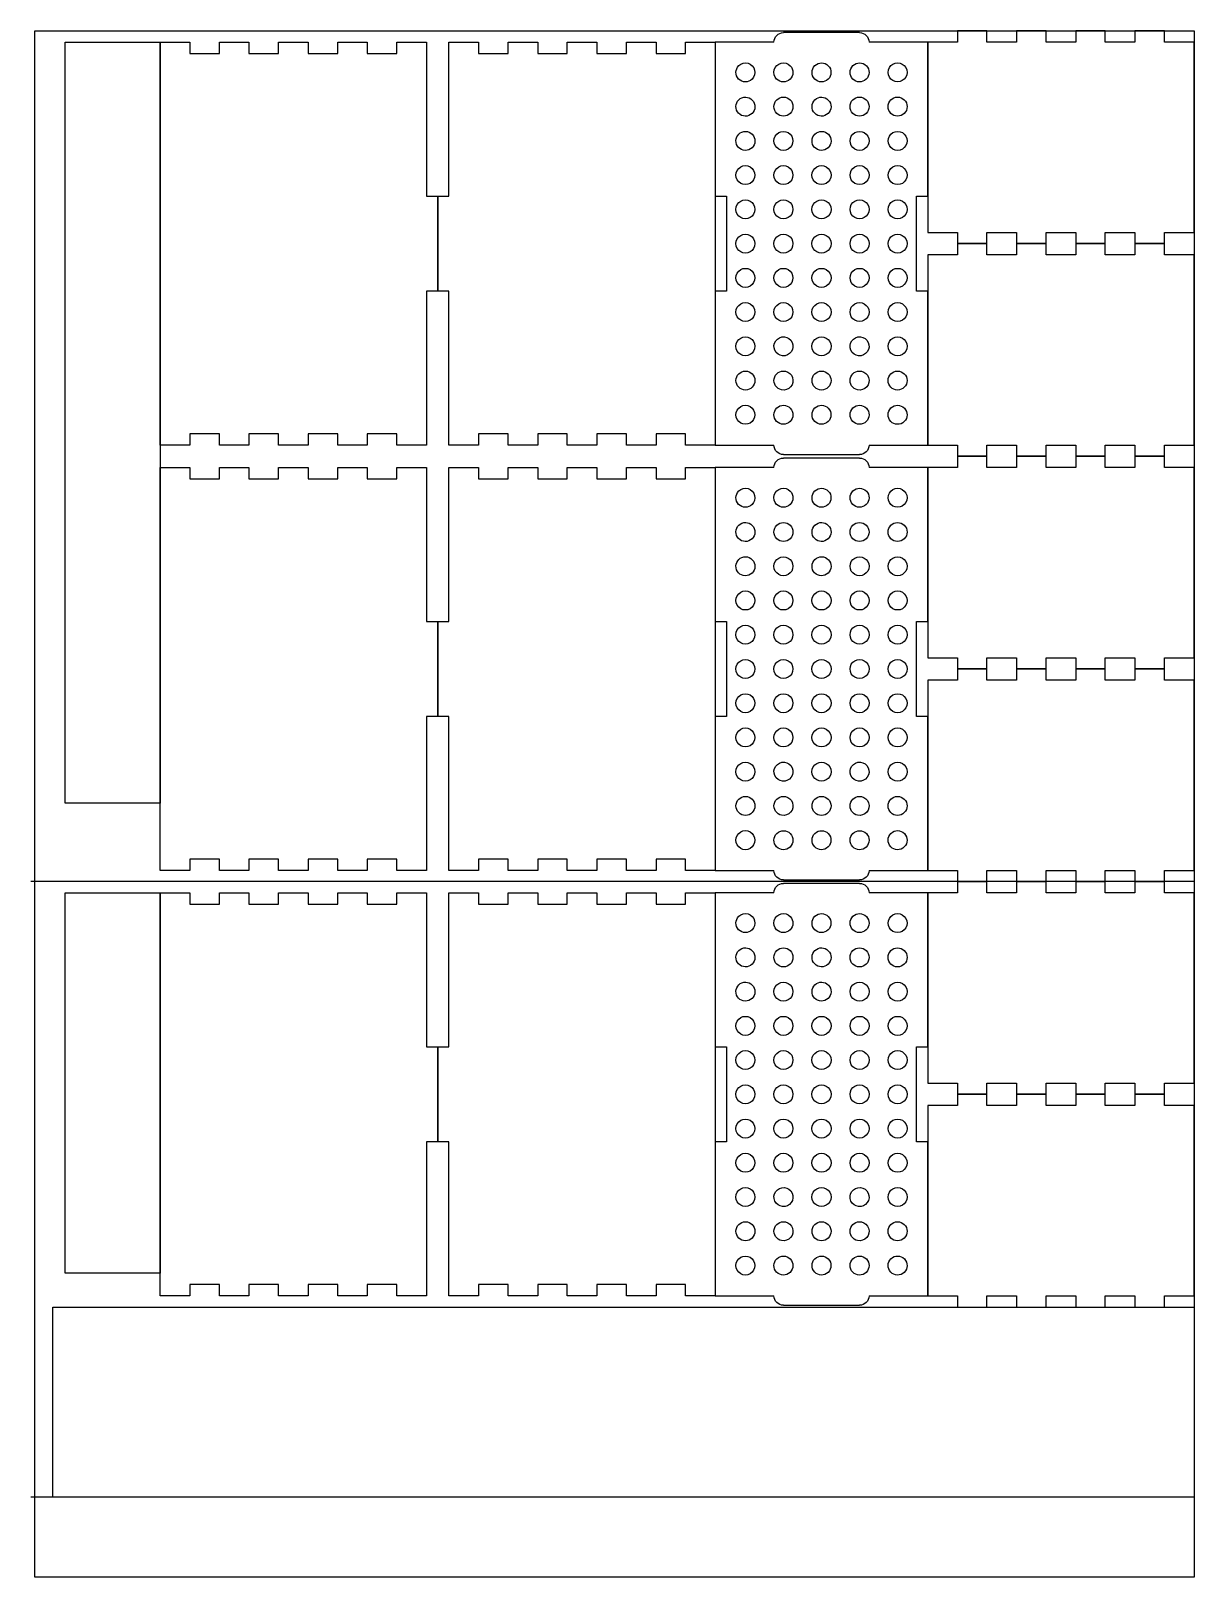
# Model space of a CAD drawing. Header units: millimetres. Extents: x 0 to 612, y 0 to 813.
import ezdxf

# ---------------------------------------------------------------- set-up
doc = ezdxf.new("R2010")
doc.units = ezdxf.units.MM
doc.layers.add('Layer_1', color=7, linetype='CONTINUOUS')

msp = doc.modelspace()

# ---------------------------------------------------------------- linework, layer by layer
at = {"layer": 'Layer_1', "color": 7}
for points in [[(502.707492, 812.800312), (487.152393, 812.800312), (487.152393, 812.800312)], [(533.818325, 812.800312), (518.263358, 812.800312), (518.263358, 812.800312)], [(564.929291, 812.800312), (549.374324, 812.800312), (549.374324, 812.800312)], [(596.040204, 812.800312), (580.485369, 812.800312), (580.485369, 812.800312)], [(99.100111, 600.993993), (83.545276, 600.993993), (83.545276, 595.095115), (83.545276, 595.095115), (67.987796, 595.095115), (67.987796, 595.095115), (67.987796, 806.894865), (67.987796, 806.894865), (83.545276, 806.894865), (83.545276, 806.894865), (83.545276, 800.995987), (99.100111, 800.995987), (99.100111, 806.894865), (99.100111, 806.894865), (114.654946, 806.894865), (114.654946, 806.894865), (114.654946, 800.995987), (130.20978, 800.995987), (130.20978, 806.894865), (130.20978, 806.894865), (145.767261, 806.894865), (145.767261, 806.894865), (145.767261, 800.995987), (161.322095, 800.995987), (161.322095, 806.894865), (161.322095, 806.894865), (176.877723, 806.894865), (176.877723, 806.894865), (176.877723, 800.995987), (192.432558, 800.995987), (192.432558, 806.894865), (192.432558, 806.894865), (207.988716, 806.894865), (207.988716, 806.894865), (207.988716, 725.994961), (213.888652, 725.994961), (213.888652, 725.994961)], [(328.678559, 800.995987), (344.233394, 800.995987), (344.233394, 806.894865), (344.233394, 806.894865), (359.790874, 806.894865), (359.790874, 806.894865), (359.790874, 595.095115), (359.790874, 595.095115), (344.233394, 595.095115), (344.233394, 595.095115), (344.233394, 600.993993), (328.678559, 600.993993), (328.678559, 595.095115), (328.678559, 595.095115), (313.123724, 595.095115), (313.123724, 595.095115), (313.123724, 600.993993), (297.56889, 600.993993), (297.56889, 595.095115), (297.56889, 595.095115), (282.011409, 595.095115), (282.011409, 595.095115), (282.011409, 600.993993), (266.456575, 600.993993), (266.456575, 595.095115), (266.456575, 595.095115), (250.900947, 595.095115), (250.900947, 595.095115), (250.900947, 600.993993), (235.346112, 600.993993), (235.346112, 595.095115), (235.346112, 595.095115), (219.789954, 595.095115), (219.789954, 595.095115), (219.789954, 675.995019), (213.890018, 675.995019), (213.890018, 675.995019)], [(213.890018, 725.994961), (219.789954, 725.994961), (219.789954, 806.894865), (219.789954, 806.894865), (235.346112, 806.894865), (235.346112, 806.894865), (235.346112, 800.995987), (250.900947, 800.995987), (250.900947, 806.894865), (250.900947, 806.894865), (266.456575, 806.894865), (266.456575, 806.894865), (266.456575, 800.995987), (282.011409, 800.995987), (282.011409, 806.894865), (282.011409, 806.894865), (297.56889, 806.894865), (297.56889, 806.894865), (297.56889, 800.995987), (313.123724, 800.995987), (313.123724, 806.894865), (313.123724, 806.894865), (328.678559, 806.894865), (328.678559, 806.894865), (328.678559, 800.998897), (328.683851, 800.996781)], [(390.695111, 806.894865), (359.794463, 806.894865), (359.794463, 806.894865), (359.794463, 725.994961), (359.794463, 725.994961), (365.694664, 725.994961), (365.694664, 675.995019), (359.794463, 675.995019), (359.794463, 675.995019), (359.794463, 615.993997), (359.794463, 615.993997)], [(435.695388, 811.894954), (395.69573, 811.894954)], [(471.595597, 806.894865), (440.696007, 806.894865)], [(487.151334, 812.799254), (487.151334, 806.899318), (471.5965, 806.899318), (471.5965, 806.899318), (471.5965, 706.898321), (471.5965, 706.898321), (487.151334, 706.898321), (487.151334, 700.99812), (487.151334, 700.99812)], [(471.596655, 725.994961), (471.596655, 806.894865), (471.596655, 806.894865)], [(518.262353, 812.799254), (518.262353, 806.899318), (502.708286, 806.899318), (502.708286, 812.799254), (502.708286, 812.799254)], [(549.373319, 812.799254), (549.373319, 806.899318), (533.819331, 806.899318), (533.819331, 812.799254), (533.819331, 812.799254)], [(580.484311, 812.799254), (580.484311, 806.899318), (564.930296, 806.899318), (564.930296, 812.799254), (564.930296, 812.799254)], [(611.596361, 806.899318), (596.041262, 806.899318), (596.041262, 812.799254), (596.041262, 812.799254)], [(611.597155, 706.898321), (611.597155, 806.899318), (611.597155, 806.899318)], [(328.683851, 801.001808), (328.678559, 800.998897), (328.678559, 800.998897)], [(379.177813, 787.412825), (379.177813, 787.407798), (379.172522, 787.409914)], [(392.113276, 787.512837), (392.107985, 787.511779), (392.11063, 787.516806)], [(419.177471, 787.412825), (419.177471, 787.407798), (419.174825, 787.409914)], [(432.112934, 787.512837), (432.107642, 787.511779), (432.110288, 787.516806)], [(455.697598, 785.999952), (455.695746, 785.995983), (455.693629, 785.999952)], [(395.693084, 777.989966), (395.69573, 777.993935), (395.698376, 777.989966)], [(435.692742, 777.989966), (435.695388, 777.993935), (435.698034, 777.989966)], [(377.508295, 768.33983), (377.505649, 768.334803), (377.503003, 768.337978)], [(417.507953, 768.33983), (417.507953, 768.334803), (417.502661, 768.337978)], [(455.697598, 767.999841), (455.695746, 767.995872), (455.693629, 767.999841)], [(395.693084, 759.989855), (395.69573, 759.994882), (395.698376, 759.989855)], [(435.692742, 759.989855), (435.695388, 759.994882), (435.698034, 759.989855)], [(376.547858, 750.07302), (376.545212, 750.067993), (376.542567, 750.071962)], [(416.547516, 750.07302), (416.54487, 750.067993), (416.542225, 750.071962)], [(455.697598, 749.999995), (455.695746, 749.994968), (455.693629, 749.999995)], [(395.693084, 741.990009), (395.69573, 741.995036), (395.698376, 741.990009)], [(435.692742, 741.990009), (435.695388, 741.995036), (435.698034, 741.990009)], [(375.698547, 731.999884), (375.695901, 731.994857), (375.693255, 731.999884)], [(415.698205, 731.999884), (415.695559, 731.994857), (415.692913, 731.999884)], [(455.697598, 731.999884), (455.695746, 731.994857), (455.693629, 731.999884)], [(213.88896, 675.995019), (213.88896, 725.994961), (213.88896, 725.994961)], [(213.88971, 725.994961), (213.88971, 675.995019), (213.88971, 675.995019)], [(395.693084, 723.989951), (395.69573, 723.994952), (395.698376, 723.989951)], [(415.692913, 723.989951), (415.695559, 723.994952), (415.698205, 723.989951)], [(435.692742, 723.989951), (435.695388, 723.994952), (435.698034, 723.989951)], [(471.595597, 675.995019), (465.695661, 675.995019), (465.695661, 725.994961), (471.595597, 725.994961), (471.595597, 725.994961)], [(375.698547, 713.999985), (375.695901, 713.994985), (375.693255, 713.999985)], [(455.697598, 713.999985), (455.695746, 713.994985), (455.693629, 713.999985)], [(395.693084, 705.989973), (395.69573, 705.993995), (395.698376, 705.989973)], [(435.692742, 705.989973), (435.695388, 705.993995), (435.698034, 705.989973)], [(487.153334, 700.994254), (487.153334, 695.094318), (471.5985, 695.094318), (471.5985, 695.094318), (471.5985, 595.093321), (471.5985, 595.093321), (487.153334, 595.093321), (487.153334, 589.19312), (487.153334, 589.19312)], [(487.152393, 700.99812), (502.707492, 700.99812), (502.707492, 700.99812)], [(502.709492, 700.995312), (487.154393, 700.995312), (487.154393, 700.995312)], [(502.708286, 700.99812), (502.708286, 706.898321), (518.262353, 706.898321), (518.262353, 700.99812), (518.262353, 700.99812)], [(518.264353, 700.994254), (518.264353, 695.094318), (502.710286, 695.094318), (502.710286, 700.994254), (502.710286, 700.994254)], [(518.263358, 700.99812), (533.818325, 700.99812), (533.818325, 700.99812)], [(533.820325, 700.995312), (518.265358, 700.995312), (518.265358, 700.995312)], [(533.819331, 700.99812), (533.819331, 706.898321), (549.373319, 706.898321), (549.373319, 700.99812), (549.373319, 700.99812)], [(549.375319, 700.994254), (549.375319, 695.094318), (533.821331, 695.094318), (533.821331, 700.994254), (533.821331, 700.994254)], [(549.374324, 700.99812), (564.929291, 700.99812), (564.932307, 700.995474)], [(564.931291, 700.995312), (549.376324, 700.995312), (549.376324, 700.995312)], [(564.930296, 700.99812), (564.930296, 706.898321), (580.484311, 706.898321), (580.484311, 700.99812), (580.484311, 700.99812)], [(580.486311, 700.994254), (580.486311, 695.094318), (564.932296, 695.094318), (564.932296, 700.994254), (564.932296, 700.994254)], [(580.485369, 700.99812), (596.040204, 700.99812), (596.040204, 700.99812)], [(596.042204, 700.995312), (580.487369, 700.995312), (580.487369, 700.995312)], [(596.041262, 700.99812), (596.041262, 706.898321), (611.596361, 706.898321), (611.596361, 706.898321)], [(611.598361, 695.094318), (596.043262, 695.094318), (596.043262, 700.994254), (596.043262, 700.994254)], [(375.698547, 696.000007), (375.695901, 695.995985), (375.693255, 696.000007)], [(415.698205, 696.000007), (415.695559, 695.995985), (415.692913, 696.000007)], [(455.697598, 696.000007), (455.695746, 695.995985), (455.693629, 696.000007)], [(611.599155, 595.093321), (611.599155, 695.094318), (611.599155, 695.094318)], [(395.693084, 687.989995), (395.69573, 687.994995), (395.698376, 687.989995)], [(213.888652, 675.995019), (207.988716, 675.995019), (207.988716, 595.095115), (207.988716, 595.095115), (192.432558, 595.095115), (192.432558, 595.095115), (192.432558, 600.993993), (176.877723, 600.993993), (176.877723, 595.095115), (176.877723, 595.095115), (161.322095, 595.095115), (161.322095, 595.095115), (161.322095, 600.993993), (145.767261, 600.993993), (145.767261, 595.095115), (145.767261, 595.095115), (130.20978, 595.095115), (130.20978, 595.095115), (130.20978, 600.993993), (114.654946, 600.993993), (114.654946, 595.095115), (114.654946, 595.095115), (99.100111, 595.095115), (99.100111, 595.095115), (99.100111, 600.991083), (99.094819, 600.993199)], [(375.698547, 678.000029), (375.695901, 677.995028), (375.693255, 678.000029)], [(415.698205, 678.000029), (415.695559, 677.995028), (415.692913, 678.000029)], [(435.698034, 678.000029), (435.695388, 677.995028), (435.692742, 678.000029)], [(455.697598, 678.000029), (455.695746, 677.995028), (455.693629, 678.000029)], [(471.596655, 595.095115), (471.596655, 675.995019), (471.596655, 675.995019)], [(395.693084, 669.990096), (395.69573, 669.995123), (395.698376, 669.990096)], [(435.692742, 669.990096), (435.695388, 669.995123), (435.698034, 669.990096)], [(375.698547, 659.999971), (375.695901, 659.994944), (375.693255, 659.999971)], [(415.698205, 659.999971), (415.695559, 659.994944), (415.692913, 659.999971)], [(455.697598, 659.999971), (455.695746, 659.994944), (455.693629, 659.999971)], [(375.698547, 642.000125), (375.695901, 641.995098), (375.693255, 642.000125)], [(396.547687, 642.07315), (396.545041, 642.068123), (396.542396, 642.072091)], [(415.698205, 642.000125), (415.695559, 641.995098), (415.692913, 642.000125)], [(436.547345, 642.07315), (436.544699, 642.068123), (436.542054, 642.072091)], [(455.697598, 642.000125), (455.695746, 641.995098), (455.693629, 642.000125)], [(396.68527, 633.891185), (396.687916, 633.895154), (396.690562, 633.890127)], [(436.684928, 633.891185), (436.687574, 633.895154), (436.69022, 633.890127)], [(375.698547, 624.000014), (375.695901, 623.996045), (375.693255, 624.000014)], [(415.698205, 624.000014), (415.695559, 623.996045), (415.692913, 624.000014)], [(455.697598, 624.000014), (455.695746, 623.996045), (455.693629, 624.000014)], [(359.791817, 615.997172), (359.794463, 615.993997), (359.794463, 595.095115), (359.794463, 595.095115), (390.695111, 595.095115)], [(375.693255, 615.990028), (375.695901, 615.993997), (375.698547, 615.990028)], [(398.513539, 615.119021), (398.518831, 615.121138), (398.518831, 615.116111)], [(412.213647, 614.577155), (412.213647, 614.582182), (412.218938, 614.580066)], [(438.515843, 615.119021), (438.518489, 615.121138), (438.518489, 615.116111)], [(452.213569, 614.577155), (452.212775, 614.582182), (452.217538, 614.580066)], [(99.094819, 600.988172), (99.100111, 600.991083), (99.100111, 600.991083)], [(440.696007, 595.095115), (471.595597, 595.095115), (471.595597, 595.095115)], [(502.710286, 589.19312), (502.710286, 595.093321), (518.264353, 595.093321), (518.264353, 589.19312), (518.264353, 589.19312)], [(533.821331, 589.19312), (533.821331, 595.093321), (549.375319, 595.093321), (549.375319, 589.19312), (549.375319, 589.19312)], [(564.932296, 589.19312), (564.932296, 595.093321), (580.486311, 595.093321), (580.486311, 589.19312), (580.486311, 589.19312)], [(596.043262, 589.19312), (596.043262, 595.093321), (611.598361, 595.093321), (611.598361, 595.093321)], [(395.69573, 590.095026), (435.695388, 590.095026)], [(435.695388, 588.284954), (395.69573, 588.284954)], [(487.151334, 589.189257), (487.151334, 583.289321), (471.5965, 583.289321), (471.5965, 583.289321), (471.5965, 483.288324), (471.5965, 483.288324), (487.151334, 483.288324), (487.151334, 477.388123), (487.151334, 477.388123)], [(502.707492, 589.190315), (487.152393, 589.190315), (487.152393, 589.190315)], [(487.154393, 589.19312), (502.709492, 589.19312), (502.709492, 589.19312)], [(518.262353, 589.189257), (518.262353, 583.289321), (502.708286, 583.289321), (502.708286, 589.189257), (502.708286, 589.189257)], [(533.818325, 589.190315), (518.263358, 589.190315), (518.263358, 589.190315)], [(518.265358, 589.19312), (533.820325, 589.19312), (533.820325, 589.19312)], [(549.373319, 589.189257), (549.373319, 583.289321), (533.819331, 583.289321), (533.819331, 589.189257), (533.819331, 589.189257)], [(564.929291, 589.190315), (549.374324, 589.190315), (549.374324, 589.190315)], [(549.376324, 589.19312), (564.931291, 589.19312), (564.934307, 589.190474)], [(580.484311, 589.189257), (580.484311, 583.289321), (564.930296, 583.289321), (564.930296, 589.189257), (564.930296, 589.189257)], [(596.040204, 589.190315), (580.485369, 589.190315), (580.485369, 589.190315)], [(580.487369, 589.19312), (596.042204, 589.19312), (596.042204, 589.19312)], [(611.596361, 583.289321), (596.041262, 583.289321), (596.041262, 589.189257), (596.041262, 589.189257)], [(99.100111, 377.383993), (83.545276, 377.383993), (83.545276, 371.485115), (83.545276, 371.485115), (67.987796, 371.485115), (67.987796, 371.485115), (67.987796, 583.284865), (67.987796, 583.284865), (83.545276, 583.284865), (83.545276, 583.284865), (83.545276, 577.385987), (99.100111, 577.385987), (99.100111, 583.284865), (99.100111, 583.284865), (114.654946, 583.284865), (114.654946, 583.284865), (114.654946, 577.385987), (130.20978, 577.385987), (130.20978, 583.284865), (130.20978, 583.284865), (145.767261, 583.284865), (145.767261, 583.284865), (145.767261, 577.385987), (161.322095, 577.385987), (161.322095, 583.284865), (161.322095, 583.284865), (176.877723, 583.284865), (176.877723, 583.284865), (176.877723, 577.385987), (192.432558, 577.385987), (192.432558, 583.284865), (192.432558, 583.284865), (207.988716, 583.284865), (207.988716, 583.284865), (207.988716, 502.384961), (213.888652, 502.384961), (213.888652, 502.384961)], [(328.678509, 577.385987), (344.233344, 577.385987), (344.233344, 583.284865), (344.233344, 583.284865), (359.790824, 583.284865), (359.790824, 583.284865), (359.790824, 371.485115), (359.790824, 371.485115), (344.233344, 371.485115), (344.233344, 371.485115), (344.233344, 377.383993), (328.678509, 377.383993), (328.678509, 371.485115), (328.678509, 371.485115), (313.123674, 371.485115), (313.123674, 371.485115), (313.123674, 377.383993), (297.56884, 377.383993), (297.56884, 371.485115), (297.56884, 371.485115), (282.011359, 371.485115), (282.011359, 371.485115), (282.011359, 377.383993), (266.456525, 377.383993), (266.456525, 371.485115), (266.456525, 371.485115), (250.900897, 371.485115), (250.900897, 371.485115), (250.900897, 377.383993), (235.346062, 377.383993), (235.346062, 371.485115), (235.346062, 371.485115), (219.789904, 371.485115), (219.789904, 371.485115), (219.789904, 452.385019), (213.889968, 452.385019), (213.889968, 452.385019)], [(213.889968, 502.384961), (219.789904, 502.384961), (219.789904, 583.284865), (219.789904, 583.284865), (235.346062, 583.284865), (235.346062, 583.284865), (235.346062, 577.385987), (250.900897, 577.385987), (250.900897, 583.284865), (250.900897, 583.284865), (266.456525, 583.284865), (266.456525, 583.284865), (266.456525, 577.385987), (282.011359, 577.385987), (282.011359, 583.284865), (282.011359, 583.284865), (297.56884, 583.284865), (297.56884, 583.284865), (297.56884, 577.385987), (313.123674, 577.385987), (313.123674, 583.284865), (313.123674, 583.284865), (328.678509, 583.284865), (328.678509, 583.284865), (328.678509, 577.388897), (328.683801, 577.386781)], [(328.683801, 577.391808), (328.678509, 577.388897), (328.678509, 577.388897)], [(390.695111, 583.284865), (359.794463, 583.284865), (359.794463, 583.284865), (359.794463, 502.384961), (359.794463, 502.384961), (365.694664, 502.384961), (365.694664, 452.385019), (359.794463, 452.385019), (359.794463, 452.385019), (359.794463, 392.383997), (359.794463, 392.383997)], [(471.595597, 583.284865), (440.696007, 583.284865)], [(471.596655, 502.384961), (471.596655, 583.284865), (471.596655, 583.284865)], [(611.597155, 483.288324), (611.597155, 583.289321), (611.597155, 583.289321)], [(379.177813, 563.802825), (379.177813, 563.797798), (379.172522, 563.799914)], [(392.113276, 563.902837), (392.107985, 563.901779), (392.11063, 563.906806)], [(419.177471, 563.802825), (419.177471, 563.797798), (419.174825, 563.799914)], [(432.112934, 563.902837), (432.107642, 563.901779), (432.110288, 563.906806)], [(455.697598, 562.389952), (455.695746, 562.385983), (455.693629, 562.389952)], [(395.693084, 554.379966), (395.69573, 554.383935), (395.698376, 554.379966)], [(435.692742, 554.379966), (435.695388, 554.383935), (435.698034, 554.379966)], [(377.508295, 544.72983), (377.505649, 544.724803), (377.503003, 544.727978)], [(417.507953, 544.72983), (417.507953, 544.724803), (417.502661, 544.727978)], [(455.697598, 544.389841), (455.695746, 544.385872), (455.693629, 544.389841)], [(395.693084, 536.379855), (395.69573, 536.384882), (395.698376, 536.379855)], [(435.692742, 536.379855), (435.695388, 536.384882), (435.698034, 536.379855)], [(376.547858, 526.46302), (376.545212, 526.457993), (376.542567, 526.461962)], [(416.547516, 526.46302), (416.54487, 526.457993), (416.542225, 526.461962)], [(455.697598, 526.389995), (455.695746, 526.384968), (455.693629, 526.389995)], [(395.693084, 518.380009), (395.69573, 518.385036), (395.698376, 518.380009)], [(435.692742, 518.380009), (435.695388, 518.385036), (435.698034, 518.380009)], [(375.698547, 508.389884), (375.695901, 508.384857), (375.693255, 508.389884)], [(415.698205, 508.389884), (415.695559, 508.384857), (415.692913, 508.389884)], [(455.697598, 508.389884), (455.695746, 508.384857), (455.693629, 508.389884)], [(213.88891, 452.385019), (213.88891, 502.384961), (213.88891, 502.384961)], [(213.88971, 502.384961), (213.88971, 452.385019), (213.88971, 452.385019)], [(395.693084, 500.379951), (395.69573, 500.384952), (395.698376, 500.379951)], [(415.692913, 500.379951), (415.695559, 500.384952), (415.698205, 500.379951)], [(435.692742, 500.379951), (435.695388, 500.384952), (435.698034, 500.379951)], [(471.595597, 452.385019), (465.695661, 452.385019), (465.695661, 502.384961), (471.595597, 502.384961), (471.595597, 502.384961)], [(375.698547, 490.389985), (375.695901, 490.384985), (375.693255, 490.389985)], [(455.697598, 490.389985), (455.695746, 490.384985), (455.693629, 490.389985)], [(395.693084, 482.379973), (395.69573, 482.383995), (395.698376, 482.379973)], [(435.692742, 482.379973), (435.695388, 482.383995), (435.698034, 482.379973)], [(502.708286, 477.388123), (502.708286, 483.288324), (518.262353, 483.288324), (518.262353, 477.388123), (518.262353, 477.388123)], [(533.819331, 477.388123), (533.819331, 483.288324), (549.373319, 483.288324), (549.373319, 477.388123), (549.373319, 477.388123)], [(564.930296, 477.388123), (564.930296, 483.288324), (580.484311, 483.288324), (580.484311, 477.388123), (580.484311, 477.388123)], [(596.041262, 477.388123), (596.041262, 483.288324), (611.596361, 483.288324), (611.596361, 483.288324)], [(375.698547, 472.390007), (375.695901, 472.385985), (375.693255, 472.390007)], [(415.698205, 472.390007), (415.695559, 472.385985), (415.692913, 472.390007)], [(455.697598, 472.390007), (455.695746, 472.385985), (455.693629, 472.390007)], [(487.153334, 477.384257), (487.153334, 471.484321), (471.5985, 471.484321), (471.5985, 471.484321), (471.5985, 371.483324), (471.5985, 371.483324), (487.153334, 371.483324), (487.153334, 365.583123), (487.153334, 365.583123)], [(487.152393, 477.388123), (502.707492, 477.388123), (502.707492, 477.388123)], [(502.709492, 477.385315), (487.154393, 477.385315), (487.154393, 477.385315)], [(518.264353, 477.384257), (518.264353, 471.484321), (502.710286, 471.484321), (502.710286, 477.384257), (502.710286, 477.384257)], [(518.263358, 477.388123), (533.818325, 477.388123), (533.818325, 477.388123)], [(533.820325, 477.385315), (518.265358, 477.385315), (518.265358, 477.385315)], [(549.375319, 477.384257), (549.375319, 471.484321), (533.821331, 471.484321), (533.821331, 477.384257), (533.821331, 477.384257)], [(549.374324, 477.388123), (564.929291, 477.388123), (564.932307, 477.385477)], [(564.931291, 477.385315), (549.376324, 477.385315), (549.376324, 477.385315)], [(580.486311, 477.384257), (580.486311, 471.484321), (564.932296, 471.484321), (564.932296, 477.384257), (564.932296, 477.384257)], [(580.485369, 477.388123), (596.040204, 477.388123), (596.040204, 477.388123)], [(596.042204, 477.385315), (580.487369, 477.385315), (580.487369, 477.385315)], [(611.598361, 471.484321), (596.043262, 471.484321), (596.043262, 477.384257), (596.043262, 477.384257)], [(611.599155, 371.483324), (611.599155, 471.484321), (611.599155, 471.484321)], [(395.693084, 464.379995), (395.69573, 464.384995), (395.698376, 464.379995)], [(213.888652, 452.385019), (207.988716, 452.385019), (207.988716, 371.485115), (207.988716, 371.485115), (192.432558, 371.485115), (192.432558, 371.485115), (192.432558, 377.383993), (176.877723, 377.383993), (176.877723, 371.485115), (176.877723, 371.485115), (161.322095, 371.485115), (161.322095, 371.485115), (161.322095, 377.383993), (145.767261, 377.383993), (145.767261, 371.485115), (145.767261, 371.485115), (130.20978, 371.485115), (130.20978, 371.485115), (130.20978, 377.383993), (114.654946, 377.383993), (114.654946, 371.485115), (114.654946, 371.485115), (99.100111, 371.485115), (99.100111, 371.485115), (99.100111, 377.381083), (99.094819, 377.383199)], [(375.698547, 454.390029), (375.695901, 454.385028), (375.693255, 454.390029)], [(415.698205, 454.390029), (415.695559, 454.385028), (415.692913, 454.390029)], [(435.698034, 454.390029), (435.695388, 454.385028), (435.692742, 454.390029)], [(455.697598, 454.390029), (455.695746, 454.385028), (455.693629, 454.390029)], [(471.596655, 371.485115), (471.596655, 452.385019), (471.596655, 452.385019)], [(395.693084, 446.380096), (395.69573, 446.385123), (395.698376, 446.380096)], [(435.692742, 446.380096), (435.695388, 446.385123), (435.698034, 446.380096)], [(375.698547, 436.389971), (375.695901, 436.384944), (375.693255, 436.389971)], [(415.698205, 436.389971), (415.695559, 436.384944), (415.692913, 436.389971)], [(455.697598, 436.389971), (455.695746, 436.384944), (455.693629, 436.389971)], [(375.698547, 418.390125), (375.695901, 418.385098), (375.693255, 418.390125)], [(396.547687, 418.46315), (396.545041, 418.458123), (396.542396, 418.462091)], [(415.698205, 418.390125), (415.695559, 418.385098), (415.692913, 418.390125)], [(436.547345, 418.46315), (436.544699, 418.458123), (436.542054, 418.462091)], [(455.697598, 418.390125), (455.695746, 418.385098), (455.693629, 418.390125)], [(396.68527, 410.281185), (396.687916, 410.285154), (396.690562, 410.280127)], [(436.684928, 410.281185), (436.687574, 410.285154), (436.69022, 410.280127)], [(375.698547, 400.390014), (375.695901, 400.386045), (375.693255, 400.390014)], [(415.698205, 400.390014), (415.695559, 400.386045), (415.692913, 400.390014)], [(455.697598, 400.390014), (455.695746, 400.386045), (455.693629, 400.390014)], [(359.791817, 392.387172), (359.794463, 392.383997), (359.794463, 371.485115), (359.794463, 371.485115), (390.695111, 371.485115)], [(375.693255, 392.380028), (375.695901, 392.383997), (375.698547, 392.380028)], [(398.513539, 391.509021), (398.518831, 391.511138), (398.518831, 391.506111)], [(412.213647, 390.967155), (412.213647, 390.972182), (412.218938, 390.970066)], [(438.515843, 391.509021), (438.518489, 391.511138), (438.518489, 391.506111)], [(452.213569, 390.967155), (452.212775, 390.972182), (452.217538, 390.970066)], [(99.094819, 377.378172), (99.100111, 377.381083), (99.100111, 377.381083)], [(395.69573, 366.485026), (435.695388, 366.485026)], [(440.696007, 371.485115), (471.595597, 371.485115), (471.595597, 371.485115)], [(502.710286, 365.583123), (502.710286, 371.483324), (518.264353, 371.483324), (518.264353, 365.583123), (518.264353, 365.583123)], [(533.821331, 365.583123), (533.821331, 371.483324), (549.375319, 371.483324), (549.375319, 365.583123), (549.375319, 365.583123)], [(564.932296, 365.583123), (564.932296, 371.483324), (580.486311, 371.483324), (580.486311, 365.583123), (580.486311, 365.583123)], [(596.043262, 365.583123), (596.043262, 371.483324), (611.598361, 371.483324), (611.598361, 371.483324)], [(611.59899, 365.58285), (-0.000004, 365.58285)], [(99.100111, 153.776993), (83.545276, 153.776993), (83.545276, 147.878115), (83.545276, 147.878115), (67.987796, 147.878115), (67.987796, 147.878115), (67.987796, 359.677865), (67.987796, 359.677865), (83.545276, 359.677865), (83.545276, 359.677865), (83.545276, 353.778987), (99.100111, 353.778987), (99.100111, 359.677865), (99.100111, 359.677865), (114.654946, 359.677865), (114.654946, 359.677865), (114.654946, 353.778987), (130.20978, 353.778987), (130.20978, 359.677865), (130.20978, 359.677865), (145.767261, 359.677865), (145.767261, 359.677865), (145.767261, 353.778987), (161.322095, 353.778987), (161.322095, 359.677865), (161.322095, 359.677865), (176.877723, 359.677865), (176.877723, 359.677865), (176.877723, 353.778987), (192.432558, 353.778987), (192.432558, 359.677865), (192.432558, 359.677865), (207.988716, 359.677865), (207.988716, 359.677865), (207.988716, 278.777961), (213.888652, 278.777961), (213.888652, 278.777961)], [(328.678999, 353.778987), (344.233834, 353.778987), (344.233834, 359.677865), (344.233834, 359.677865), (359.791314, 359.677865), (359.791314, 359.677865), (359.791314, 147.878115), (359.791314, 147.878115), (344.233834, 147.878115), (344.233834, 147.878115), (344.233834, 153.776993), (328.678999, 153.776993), (328.678999, 147.878115), (328.678999, 147.878115), (313.124164, 147.878115), (313.124164, 147.878115), (313.124164, 153.776993), (297.56933, 153.776993), (297.56933, 147.878115), (297.56933, 147.878115), (282.011849, 147.878115), (282.011849, 147.878115), (282.011849, 153.776993), (266.457015, 153.776993), (266.457015, 147.878115), (266.457015, 147.878115), (250.901387, 147.878115), (250.901387, 147.878115), (250.901387, 153.776993), (235.346552, 153.776993), (235.346552, 147.878115), (235.346552, 147.878115), (219.790394, 147.878115), (219.790394, 147.878115), (219.790394, 228.778019), (213.890458, 228.778019), (213.890458, 228.778019)], [(213.890458, 278.777961), (219.790394, 278.777961), (219.790394, 359.677865), (219.790394, 359.677865), (235.346552, 359.677865), (235.346552, 359.677865), (235.346552, 353.778987), (250.901387, 353.778987), (250.901387, 359.677865), (250.901387, 359.677865), (266.457015, 359.677865), (266.457015, 359.677865), (266.457015, 353.778987), (282.011849, 353.778987), (282.011849, 359.677865), (282.011849, 359.677865), (297.56933, 359.677865), (297.56933, 359.677865), (297.56933, 353.778987), (313.124164, 353.778987), (313.124164, 359.677865), (313.124164, 359.677865), (328.678999, 359.677865), (328.678999, 359.677865), (328.678999, 353.781897), (328.684291, 353.779781)], [(390.695111, 359.677865), (359.794463, 359.677865), (359.794463, 359.677865), (359.794463, 278.777961), (359.794463, 278.777961), (365.694664, 278.777961), (365.694664, 228.778019), (359.794463, 228.778019), (359.794463, 228.778019), (359.794463, 168.776997), (359.794463, 168.776997)], [(435.695388, 364.677954), (395.69573, 364.677954)], [(471.595597, 359.677865), (440.696007, 359.677865)], [(487.151334, 365.582257), (487.151334, 359.682321), (471.5965, 359.682321), (471.5965, 359.682321), (471.5965, 259.681324), (471.5965, 259.681324), (487.151334, 259.681324), (487.151334, 253.781123), (487.151334, 253.781123)], [(471.596655, 278.777961), (471.596655, 359.677865), (471.596655, 359.677865)], [(502.707492, 365.583315), (487.152393, 365.583315), (487.152393, 365.583315)], [(487.154393, 365.583123), (502.709492, 365.583123), (502.709492, 365.583123)], [(518.262353, 365.582257), (518.262353, 359.682321), (502.708286, 359.682321), (502.708286, 365.582257), (502.708286, 365.582257)], [(533.818325, 365.583315), (518.263358, 365.583315), (518.263358, 365.583315)], [(518.265358, 365.583123), (533.820325, 365.583123), (533.820325, 365.583123)], [(549.373319, 365.582257), (549.373319, 359.682321), (533.819331, 359.682321), (533.819331, 365.582257), (533.819331, 365.582257)], [(564.929291, 365.583315), (549.374324, 365.583315), (549.374324, 365.583315)], [(549.376324, 365.583123), (564.931291, 365.583123), (564.934307, 365.580477)], [(580.484311, 365.582257), (580.484311, 359.682321), (564.930296, 359.682321), (564.930296, 365.582257), (564.930296, 365.582257)], [(596.040204, 365.583315), (580.485369, 365.583315), (580.485369, 365.583315)], [(580.487369, 365.583123), (596.042204, 365.583123), (596.042204, 365.583123)], [(611.596361, 359.682321), (596.041262, 359.682321), (596.041262, 365.582257), (596.041262, 365.582257)], [(611.597155, 259.681324), (611.597155, 359.682321), (611.597155, 359.682321)], [(328.684291, 353.784808), (328.678999, 353.781897), (328.678999, 353.781897)], [(379.177813, 340.195825), (379.177813, 340.190798), (379.172522, 340.192914)], [(392.113276, 340.295837), (392.107985, 340.294779), (392.11063, 340.299806)], [(419.177471, 340.195825), (419.177471, 340.190798), (419.174825, 340.192914)], [(432.112934, 340.295837), (432.107642, 340.294779), (432.110288, 340.299806)], [(455.697598, 338.782952), (455.695746, 338.778983), (455.693629, 338.782952)], [(395.693084, 330.772966), (395.69573, 330.776935), (395.698376, 330.772966)], [(435.692742, 330.772966), (435.695388, 330.776935), (435.698034, 330.772966)], [(377.508295, 321.12283), (377.505649, 321.117803), (377.503003, 321.120978)], [(417.507953, 321.12283), (417.507953, 321.117803), (417.502661, 321.120978)], [(455.697598, 320.782841), (455.695746, 320.778872), (455.693629, 320.782841)], [(395.693084, 312.772855), (395.69573, 312.777882), (395.698376, 312.772855)], [(435.692742, 312.772855), (435.695388, 312.777882), (435.698034, 312.772855)], [(376.547858, 302.85602), (376.545212, 302.850993), (376.542567, 302.854962)], [(416.547516, 302.85602), (416.54487, 302.850993), (416.542225, 302.854962)], [(455.697598, 302.782995), (455.695746, 302.777968), (455.693629, 302.782995)], [(395.693084, 294.773009), (395.69573, 294.778036), (395.698376, 294.773009)], [(435.692742, 294.773009), (435.695388, 294.778036), (435.698034, 294.773009)], [(375.698547, 284.782884), (375.695901, 284.777857), (375.693255, 284.782884)], [(415.698205, 284.782884), (415.695559, 284.777857), (415.692913, 284.782884)], [(455.697598, 284.782884), (455.695746, 284.777857), (455.693629, 284.782884)], [(213.8894, 228.778019), (213.8894, 278.777961), (213.8894, 278.777961)], [(213.88971, 278.777961), (213.88971, 228.778019), (213.88971, 228.778019)], [(395.693084, 276.772951), (395.69573, 276.777952), (395.698376, 276.772951)], [(415.692913, 276.772951), (415.695559, 276.777952), (415.698205, 276.772951)], [(435.692742, 276.772951), (435.695388, 276.777952), (435.698034, 276.772951)], [(471.595597, 228.778019), (465.695661, 228.778019), (465.695661, 278.777961), (471.595597, 278.777961), (471.595597, 278.777961)], [(375.698547, 266.782985), (375.695901, 266.777985), (375.693255, 266.782985)], [(455.697598, 266.782985), (455.695746, 266.777985), (455.693629, 266.782985)], [(395.693084, 258.772973), (395.69573, 258.776995), (395.698376, 258.772973)], [(435.692742, 258.772973), (435.695388, 258.776995), (435.698034, 258.772973)], [(487.153334, 253.777257), (487.153334, 247.877321), (471.5985, 247.877321), (471.5985, 247.877321), (471.5985, 147.876324), (471.5985, 147.876324), (487.153334, 147.876324), (487.153334, 141.976123), (487.153334, 141.976123)], [(487.152393, 253.781123), (502.707492, 253.781123), (502.707492, 253.781123)], [(502.709492, 253.778315), (487.154393, 253.778315), (487.154393, 253.778315)], [(502.708286, 253.781123), (502.708286, 259.681324), (518.262353, 259.681324), (518.262353, 253.781123), (518.262353, 253.781123)], [(518.264353, 253.777257), (518.264353, 247.877321), (502.710286, 247.877321), (502.710286, 253.777257), (502.710286, 253.777257)], [(518.263358, 253.781123), (533.818325, 253.781123), (533.818325, 253.781123)], [(533.820325, 253.778315), (518.265358, 253.778315), (518.265358, 253.778315)], [(533.819331, 253.781123), (533.819331, 259.681324), (549.373319, 259.681324), (549.373319, 253.781123), (549.373319, 253.781123)], [(549.375319, 253.777257), (549.375319, 247.877321), (533.821331, 247.877321), (533.821331, 253.777257), (533.821331, 253.777257)], [(549.374324, 253.781123), (564.929291, 253.781123), (564.932307, 253.778477)], [(564.931291, 253.778315), (549.376324, 253.778315), (549.376324, 253.778315)], [(564.930296, 253.781123), (564.930296, 259.681324), (580.484311, 259.681324), (580.484311, 253.781123), (580.484311, 253.781123)], [(580.486311, 253.777257), (580.486311, 247.877321), (564.932296, 247.877321), (564.932296, 253.777257), (564.932296, 253.777257)], [(580.485369, 253.781123), (596.040204, 253.781123), (596.040204, 253.781123)], [(596.042204, 253.778315), (580.487369, 253.778315), (580.487369, 253.778315)], [(596.041262, 253.781123), (596.041262, 259.681324), (611.596361, 259.681324), (611.596361, 259.681324)], [(611.598361, 247.877321), (596.043262, 247.877321), (596.043262, 253.777257), (596.043262, 253.777257)], [(375.698547, 248.783007), (375.695901, 248.778985), (375.693255, 248.783007)], [(415.698205, 248.783007), (415.695559, 248.778985), (415.692913, 248.783007)], [(455.697598, 248.783007), (455.695746, 248.778985), (455.693629, 248.783007)], [(611.599155, 147.876324), (611.599155, 247.877321), (611.599155, 247.877321)], [(395.693084, 240.772995), (395.69573, 240.777995), (395.698376, 240.772995)], [(213.888652, 228.778019), (207.988716, 228.778019), (207.988716, 147.878115), (207.988716, 147.878115), (192.432558, 147.878115), (192.432558, 147.878115), (192.432558, 153.776993), (176.877723, 153.776993), (176.877723, 147.878115), (176.877723, 147.878115), (161.322095, 147.878115), (161.322095, 147.878115), (161.322095, 153.776993), (145.767261, 153.776993), (145.767261, 147.878115), (145.767261, 147.878115), (130.20978, 147.878115), (130.20978, 147.878115), (130.20978, 153.776993), (114.654946, 153.776993), (114.654946, 147.878115), (114.654946, 147.878115), (99.100111, 147.878115), (99.100111, 147.878115), (99.100111, 153.774083), (99.094819, 153.776199)], [(375.698547, 230.783029), (375.695901, 230.778028), (375.693255, 230.783029)], [(415.698205, 230.783029), (415.695559, 230.778028), (415.692913, 230.783029)], [(435.698034, 230.783029), (435.695388, 230.778028), (435.692742, 230.783029)], [(455.697598, 230.783029), (455.695746, 230.778028), (455.693629, 230.783029)], [(471.596655, 147.878115), (471.596655, 228.778019), (471.596655, 228.778019)], [(395.693084, 222.773096), (395.69573, 222.778123), (395.698376, 222.773096)], [(435.692742, 222.773096), (435.695388, 222.778123), (435.698034, 222.773096)], [(375.698547, 212.782971), (375.695901, 212.777944), (375.693255, 212.782971)], [(415.698205, 212.782971), (415.695559, 212.777944), (415.692913, 212.782971)], [(455.697598, 212.782971), (455.695746, 212.777944), (455.693629, 212.782971)], [(375.698547, 194.783125), (375.695901, 194.778098), (375.693255, 194.783125)], [(396.547687, 194.85615), (396.545041, 194.851123), (396.542396, 194.855091)], [(415.698205, 194.783125), (415.695559, 194.778098), (415.692913, 194.783125)], [(436.547345, 194.85615), (436.544699, 194.851123), (436.542054, 194.855091)], [(455.697598, 194.783125), (455.695746, 194.778098), (455.693629, 194.783125)], [(396.68527, 186.674185), (396.687916, 186.678154), (396.690562, 186.673127)], [(436.684928, 186.674185), (436.687574, 186.678154), (436.69022, 186.673127)], [(375.698547, 176.783014), (375.695901, 176.779045), (375.693255, 176.783014)], [(415.698205, 176.783014), (415.695559, 176.779045), (415.692913, 176.783014)], [(455.697598, 176.783014), (455.695746, 176.779045), (455.693629, 176.783014)], [(359.791817, 168.780172), (359.794463, 168.776997), (359.794463, 147.878115), (359.794463, 147.878115), (390.695111, 147.878115)], [(375.693255, 168.773028), (375.695901, 168.776997), (375.698547, 168.773028)], [(398.513539, 167.902021), (398.518831, 167.904138), (398.518831, 167.899111)], [(412.213647, 167.360155), (412.213647, 167.365182), (412.218938, 167.363066)], [(438.515843, 167.902021), (438.518489, 167.904138), (438.518489, 167.899111)], [(452.213569, 167.360155), (452.212775, 167.365182), (452.217538, 167.363066)], [(99.094819, 153.771172), (99.100111, 153.774083), (99.100111, 153.774083)], [(440.696007, 147.878115), (471.595597, 147.878115), (471.595597, 147.878115)], [(502.710286, 141.976123), (502.710286, 147.876324), (518.264353, 147.876324), (518.264353, 141.976123), (518.264353, 141.976123)], [(533.821331, 141.976123), (533.821331, 147.876324), (549.375319, 147.876324), (549.375319, 141.976123), (549.375319, 141.976123)], [(564.932296, 141.976123), (564.932296, 147.876324), (580.486311, 147.876324), (580.486311, 141.976123), (580.486311, 141.976123)], [(596.043262, 141.976123), (596.043262, 147.876324), (611.598361, 147.876324), (611.598361, 147.876324)], [(395.69573, 142.878026), (435.695388, 142.878026)], [(487.154393, 141.976123), (502.709492, 141.976123), (502.709492, 141.976123)], [(518.265358, 141.976123), (533.820325, 141.976123), (533.820325, 141.976123)], [(549.376324, 141.976123), (564.931291, 141.976123), (564.934307, 141.973477)], [(580.487369, 141.976123), (596.042204, 141.976123), (596.042204, 141.976123)], [(611.59942, 41.97299), (0.000425, 41.97299)]]:
    msp.add_lwpolyline(points, dxfattribs=at)
for points in [[(1.999018, 812.80012), (611.598998, 812.80012), (611.598998, 0.00013), (1.999018, 0.00013)], [(17.987144, 806.89515), (67.987144, 806.89515), (67.987144, 406.89515), (17.987144, 406.89515)], [(564.927306, 700.995474)], [(564.929291, 700.99812)], [(564.929306, 589.190474)], [(564.931291, 589.19312)], [(564.927306, 477.385477)], [(564.929291, 477.388123)], [(17.987585, 359.6779), (67.987585, 359.6779), (67.987585, 159.6779), (17.987585, 159.6779)], [(564.929306, 365.580477)], [(564.931291, 365.583123)], [(564.927306, 253.778477)], [(564.929291, 253.781123)], [(11.599415, 141.97299), (611.599415, 141.97299), (611.599415, 41.97299), (11.599415, 41.97299)], [(564.929306, 141.973477)], [(564.931291, 141.976123)]]:
    msp.add_lwpolyline(points, close=True, dxfattribs=at)
for points in [[(390.695746, 806.895352), (390.696019, 809.656575), (392.934507, 811.894846), (395.69573, 811.894851)], [(435.695679, 811.894851), (438.456902, 811.894846), (440.69539, 809.656575), (440.695663, 806.895352)], [(372.108701, 787.511628), (370.184956, 789.492704), (370.231431, 792.658186), (372.212507, 794.581931)], [(372.212507, 794.581931), (373.494038, 795.826376), (375.342126, 796.292602), (377.060612, 795.804986)], [(377.060612, 795.804986), (378.779098, 795.317369), (380.106905, 793.949992), (380.54386, 792.217931)], [(380.54386, 792.217931), (380.980816, 790.48587), (380.460535, 788.652266), (379.179004, 787.407822)], [(392.109387, 787.512332), (390.865193, 788.793609), (390.399065, 790.641327), (390.886586, 792.359469)], [(390.886586, 792.359469), (391.374108, 794.07761), (392.741214, 795.405149), (394.472929, 795.842013)], [(394.472929, 795.842013), (396.204645, 796.278878), (398.03788, 795.758698), (399.282073, 794.477421)], [(399.282073, 794.477421), (401.205429, 792.496739), (401.158957, 789.33189), (399.178275, 787.408533)], [(412.115549, 787.518346), (410.194542, 789.496613), (410.238221, 792.656797), (412.21317, 794.581214)], [(412.21317, 794.581214), (414.194749, 796.498805), (417.354853, 796.449674), (419.27586, 794.471407)], [(419.27586, 794.471407), (421.196867, 792.49314), (421.153188, 789.332956), (419.178239, 787.408539)], [(432.109336, 787.512332), (430.18598, 789.493015), (430.232452, 792.657863), (432.213134, 794.58122)], [(432.213134, 794.58122), (434.193817, 796.504576), (437.358666, 796.458104), (439.282022, 794.477421)], [(439.282022, 794.477421), (441.205378, 792.496739), (441.158906, 789.33189), (439.178224, 787.408533)], [(451.366398, 788.495379), (450.473413, 790.042074), (450.473413, 791.947679), (451.366398, 793.494374)], [(451.366398, 793.494374), (452.259382, 795.041068), (453.909685, 795.993871), (455.695653, 795.993871)], [(455.695653, 785.995882), (453.909685, 785.995882), (452.259382, 786.948685), (451.366398, 788.495379)], [(455.695653, 795.993871), (457.481622, 795.993871), (459.131925, 795.041068), (460.024909, 793.494374)], [(460.024909, 788.495379), (459.131925, 786.948685), (457.481622, 785.995882), (455.695653, 785.995882)], [(460.024909, 793.494374), (460.917894, 791.947679), (460.917894, 790.042074), (460.024909, 788.495379)], [(379.179004, 787.407822), (377.197928, 785.484077), (374.032446, 785.530552), (372.108701, 787.511628)], [(399.178275, 787.408533), (397.197592, 785.485177), (394.032743, 785.531649), (392.109387, 787.512332)], [(419.178239, 787.408539), (417.19666, 785.490948), (414.036556, 785.540079), (412.115549, 787.518346)], [(439.178224, 787.408533), (437.197541, 785.485177), (434.032692, 785.531649), (432.109336, 787.512332)], [(371.040014, 771.185497), (370.040415, 773.757548), (371.313492, 776.653133), (373.884539, 777.655308)], [(373.884539, 777.655308), (376.45759, 778.652329), (379.351898, 777.376352), (380.351497, 774.804302)], [(380.351497, 774.804302), (381.351096, 772.232251), (380.078019, 769.336666), (377.506972, 768.334491)], [(390.699553, 772.994899), (390.699553, 775.754667), (392.935963, 777.992337), (395.69573, 777.993892)], [(395.69573, 767.995907), (392.935963, 767.997462), (390.699553, 770.235132), (390.699553, 772.994899)], [(395.69573, 777.993892), (398.455497, 777.992337), (400.691907, 775.754667), (400.691907, 772.994899)], [(400.691907, 772.994899), (400.691907, 770.235132), (398.455497, 767.997462), (395.69573, 767.995907)], [(411.040996, 771.185897), (410.041554, 773.757544), (411.314066, 776.652717), (413.884488, 777.655305)], [(413.884488, 777.655305), (416.457356, 778.651601), (419.35097, 777.375547), (420.350413, 774.803899)], [(420.350413, 774.803899), (421.349855, 772.232252), (420.077343, 769.337079), (417.506921, 768.334491)], [(430.699502, 772.994899), (430.699502, 775.754667), (432.935912, 777.992337), (435.695679, 777.993892)], [(435.695679, 767.995907), (432.935912, 767.997462), (430.699502, 770.235132), (430.699502, 772.994899)], [(435.695679, 777.993892), (438.455446, 777.992337), (440.691856, 775.754667), (440.691856, 772.994899)], [(440.691856, 772.994899), (440.691856, 770.235132), (438.455446, 767.997462), (435.695679, 767.995907)], [(450.699477, 772.994899), (450.699477, 775.754667), (452.935886, 777.992337), (455.695653, 777.993892)], [(455.695653, 767.995907), (452.935886, 767.997462), (450.699477, 770.235132), (450.699477, 772.994899)], [(455.695653, 777.993892), (458.455421, 777.992337), (460.69183, 775.754667), (460.69183, 772.994899)], [(460.69183, 772.994899), (460.69183, 770.235132), (458.455421, 767.997462), (455.695653, 767.995907)], [(377.506972, 768.334491), (374.933921, 767.33747), (372.039613, 768.613447), (371.040014, 771.185497)], [(417.506921, 768.334491), (414.934053, 767.338196), (412.040439, 768.61425), (411.040996, 771.185897)], [(370.772044, 754.146412), (370.303323, 756.866293), (372.127083, 759.451547), (374.846616, 759.922283)], [(374.846616, 759.922283), (377.566844, 760.388989), (380.150746, 758.563315), (380.619467, 755.843433)], [(391.365608, 752.494925), (390.472445, 754.041929), (390.472445, 755.947916), (391.365608, 757.49492)], [(391.365608, 757.49492), (392.258771, 759.041923), (393.909404, 759.994917), (395.69573, 759.994917)], [(395.69573, 759.994917), (397.482056, 759.994917), (399.132689, 759.041923), (400.025852, 757.49492)], [(400.025852, 757.49492), (400.919015, 755.947916), (400.919015, 754.041929), (400.025852, 752.494925)], [(410.771993, 754.146412), (410.303272, 756.866293), (412.127032, 759.451547), (414.846565, 759.922283)], [(414.846565, 759.922283), (417.566793, 760.388989), (420.150695, 758.563315), (420.619416, 755.843433)], [(431.365557, 752.494925), (430.472394, 754.041929), (430.472394, 755.947916), (431.365557, 757.49492)], [(431.365557, 757.49492), (432.25872, 759.041923), (433.909353, 759.994917), (435.695679, 759.994917)], [(435.695679, 759.994917), (437.482005, 759.994917), (439.132638, 759.041923), (440.025801, 757.49492)], [(440.025801, 757.49492), (440.918964, 755.947916), (440.918964, 754.041929), (440.025801, 752.494925)], [(451.365531, 752.494925), (450.472368, 754.041929), (450.472368, 755.947916), (451.365531, 757.49492)], [(451.365531, 757.49492), (452.258694, 759.041923), (453.909328, 759.994917), (455.695653, 759.994917)], [(455.695653, 759.994917), (457.481979, 759.994917), (459.132613, 759.041923), (460.025776, 757.49492)], [(460.025776, 757.49492), (460.918938, 755.947916), (460.918938, 754.041929), (460.025776, 752.494925)], [(376.544895, 750.067561), (373.824667, 749.600855), (371.240765, 751.42653), (370.772044, 754.146412)], [(380.619467, 755.843433), (381.088188, 753.123551), (379.264428, 750.538298), (376.544895, 750.067561)], [(395.69573, 749.994928), (393.909404, 749.994928), (392.258771, 750.947922), (391.365608, 752.494925)], [(400.025852, 752.494925), (399.132689, 750.947922), (397.482056, 749.994928), (395.69573, 749.994928)], [(416.544844, 750.067561), (413.824616, 749.600855), (411.240714, 751.42653), (410.771993, 754.146412)], [(420.619416, 755.843433), (421.088137, 753.123551), (419.264377, 750.538298), (416.544844, 750.067561)], [(435.695679, 749.994928), (433.909353, 749.994928), (432.25872, 750.947922), (431.365557, 752.494925)], [(440.025801, 752.494925), (439.132638, 750.947922), (437.482005, 749.994928), (435.695679, 749.994928)], [(455.695653, 749.994928), (453.909328, 749.994928), (452.258694, 750.947922), (451.365531, 752.494925)], [(460.025776, 752.494925), (459.132613, 750.947922), (457.481979, 749.994928), (455.695653, 749.994928)], [(371.36562, 739.494941), (372.258783, 741.041945), (373.909416, 741.994938), (375.695742, 741.994938)], [(375.695742, 741.994938), (377.482068, 741.994938), (379.132701, 741.041945), (380.025864, 739.494941)], [(391.365608, 739.494941), (392.258771, 741.041945), (393.909404, 741.994938), (395.69573, 741.994938)], [(395.69573, 741.994938), (397.482056, 741.994938), (399.132689, 741.041945), (400.025852, 739.494941)], [(411.365596, 739.494941), (412.258759, 741.041945), (413.909392, 741.994938), (415.695718, 741.994938)], [(415.695718, 741.994938), (417.482044, 741.994938), (419.132677, 741.041945), (420.02584, 739.494941)], [(431.365557, 739.494941), (432.25872, 741.041945), (433.909353, 741.994938), (435.695679, 741.994938)], [(435.695679, 741.994938), (437.482005, 741.994938), (439.132638, 741.041945), (440.025801, 739.494941)], [(451.365531, 739.494941), (452.258694, 741.041945), (453.909328, 741.994938), (455.695653, 741.994938)], [(455.695653, 741.994938), (457.481979, 741.994938), (459.132613, 741.041945), (460.025776, 739.494941)], [(371.36562, 734.494947), (370.472457, 736.041951), (370.472457, 737.947938), (371.36562, 739.494941)], [(375.695742, 731.99495), (373.909416, 731.99495), (372.258783, 732.947943), (371.36562, 734.494947)], [(380.025864, 734.494947), (379.132701, 732.947943), (377.482068, 731.99495), (375.695742, 731.99495)], [(380.025864, 739.494941), (380.919027, 737.947938), (380.919027, 736.041951), (380.025864, 734.494947)], [(391.365608, 734.494947), (390.472445, 736.041951), (390.472445, 737.947938), (391.365608, 739.494941)], [(395.69573, 731.99495), (393.909404, 731.99495), (392.258771, 732.947943), (391.365608, 734.494947)], [(400.025852, 734.494947), (399.132689, 732.947943), (397.482056, 731.99495), (395.69573, 731.99495)], [(400.025852, 739.494941), (400.919015, 737.947938), (400.919015, 736.041951), (400.025852, 734.494947)], [(411.365596, 734.494947), (410.472433, 736.041951), (410.472433, 737.947938), (411.365596, 739.494941)], [(415.695718, 731.99495), (413.909392, 731.99495), (412.258759, 732.947943), (411.365596, 734.494947)], [(420.02584, 734.494947), (419.132677, 732.947943), (417.482044, 731.99495), (415.695718, 731.99495)], [(420.02584, 739.494941), (420.919003, 737.947938), (420.919003, 736.041951), (420.02584, 734.494947)], [(431.365557, 734.494947), (430.472394, 736.041951), (430.472394, 737.947938), (431.365557, 739.494941)], [(435.695679, 731.99495), (433.909353, 731.99495), (432.25872, 732.947943), (431.365557, 734.494947)], [(440.025801, 734.494947), (439.132638, 732.947943), (437.482005, 731.99495), (435.695679, 731.99495)], [(440.025801, 739.494941), (440.918964, 737.947938), (440.918964, 736.041951), (440.025801, 734.494947)], [(451.365531, 734.494947), (450.472368, 736.041951), (450.472368, 737.947938), (451.365531, 739.494941)], [(455.695653, 731.99495), (453.909328, 731.99495), (452.258694, 732.947943), (451.365531, 734.494947)], [(460.025776, 734.494947), (459.132613, 732.947943), (457.481979, 731.99495), (455.695653, 731.99495)], [(460.025776, 739.494941), (460.918938, 737.947938), (460.918938, 736.041951), (460.025776, 734.494947)], [(371.365621, 721.494964), (372.258784, 723.041968), (373.909417, 723.994961), (375.695742, 723.994961)], [(375.695742, 723.994961), (377.482068, 723.994961), (379.132701, 723.041968), (380.025864, 721.494964)], [(391.365608, 721.494964), (392.258771, 723.041968), (393.909404, 723.994961), (395.69573, 723.994961)], [(395.69573, 723.994961), (397.482056, 723.994961), (399.132689, 723.041968), (400.025852, 721.494964)], [(411.365596, 721.494964), (412.258759, 723.041968), (413.909392, 723.994961), (415.695718, 723.994961)], [(415.695718, 723.994961), (417.482043, 723.994961), (419.132676, 723.041968), (420.025839, 721.494964)], [(431.365557, 721.494964), (432.25872, 723.041968), (433.909353, 723.994961), (435.695679, 723.994961)], [(435.695679, 723.994961), (437.482005, 723.994961), (439.132638, 723.041968), (440.025801, 721.494964)], [(451.365532, 721.494964), (452.258695, 723.041968), (453.909328, 723.994961), (455.695653, 723.994961)], [(455.695653, 723.994961), (457.481979, 723.994961), (459.132612, 723.041968), (460.025775, 721.494964)], [(371.365621, 716.49497), (370.472458, 718.041974), (370.472458, 719.947961), (371.365621, 721.494964)], [(375.695742, 713.994974), (373.909417, 713.994974), (372.258784, 714.947967), (371.365621, 716.49497)], [(380.025864, 716.49497), (379.132701, 714.947967), (377.482068, 713.994974), (375.695742, 713.994974)], [(380.025864, 721.494964), (380.919027, 719.947961), (380.919027, 718.041974), (380.025864, 716.49497)], [(391.365608, 716.49497), (390.472446, 718.041974), (390.472446, 719.947961), (391.365608, 721.494964)], [(395.69573, 713.994974), (393.909404, 713.994974), (392.258771, 714.947967), (391.365608, 716.49497)], [(400.025852, 716.49497), (399.132689, 714.947967), (397.482056, 713.994974), (395.69573, 713.994974)], [(400.025852, 721.494964), (400.919014, 719.947961), (400.919014, 718.041974), (400.025852, 716.49497)], [(411.365596, 716.49497), (410.472433, 718.041974), (410.472433, 719.947961), (411.365596, 721.494964)], [(415.695718, 713.994974), (413.909392, 713.994974), (412.258759, 714.947967), (411.365596, 716.49497)], [(420.025839, 716.49497), (419.132676, 714.947967), (417.482043, 713.994974), (415.695718, 713.994974)], [(420.025839, 721.494964), (420.919002, 719.947961), (420.919002, 718.041974), (420.025839, 716.49497)], [(431.365557, 716.49497), (430.472395, 718.041974), (430.472395, 719.947961), (431.365557, 721.494964)], [(435.695679, 713.994974), (433.909353, 713.994974), (432.25872, 714.947967), (431.365557, 716.49497)], [(440.025801, 716.49497), (439.132638, 714.947967), (437.482005, 713.994974), (435.695679, 713.994974)], [(440.025801, 721.494964), (440.918963, 719.947961), (440.918963, 718.041974), (440.025801, 716.49497)], [(451.365532, 716.49497), (450.472369, 718.041974), (450.472369, 719.947961), (451.365532, 721.494964)], [(455.695653, 713.994974), (453.909328, 713.994974), (452.258695, 714.947967), (451.365532, 716.49497)], [(460.025775, 716.49497), (459.132612, 714.947967), (457.481979, 713.994974), (455.695653, 713.994974)], [(460.025775, 721.494964), (460.918938, 719.947961), (460.918938, 718.041974), (460.025775, 716.49497)], [(371.366487, 698.495493), (370.473503, 700.042187), (370.473503, 701.947793), (371.366487, 703.494487)], [(371.366487, 703.494487), (372.259471, 705.041181), (373.909774, 705.993984), (375.695742, 705.993984)], [(375.695742, 705.993984), (377.481711, 705.993984), (379.132014, 705.041181), (380.024998, 703.494487)], [(380.024998, 703.494487), (380.917982, 701.947793), (380.917982, 700.042187), (380.024998, 698.495493)], [(391.366475, 698.495493), (390.47349, 700.042187), (390.47349, 701.947793), (391.366475, 703.494487)], [(391.366475, 703.494487), (392.259459, 705.041181), (393.909762, 705.993984), (395.69573, 705.993984)], [(395.69573, 705.993984), (397.481698, 705.993984), (399.132001, 705.041181), (400.024985, 703.494487)], [(400.024985, 703.494487), (400.91797, 701.947793), (400.91797, 700.042187), (400.024985, 698.495493)], [(411.366462, 698.495493), (410.473478, 700.042187), (410.473478, 701.947793), (411.366462, 703.494487)], [(411.366462, 703.494487), (412.259446, 705.041181), (413.909749, 705.993984), (415.695718, 705.993984)], [(415.695718, 705.993984), (417.481686, 705.993984), (419.131989, 705.041181), (420.024973, 703.494487)], [(420.024973, 703.494487), (420.917957, 701.947793), (420.917957, 700.042187), (420.024973, 698.495493)], [(431.366424, 698.495493), (430.473439, 700.042187), (430.473439, 701.947793), (431.366424, 703.494487)], [(431.366424, 703.494487), (432.259408, 705.041181), (433.909711, 705.993984), (435.695679, 705.993984)], [(435.695679, 705.993984), (437.481647, 705.993984), (439.13195, 705.041181), (440.024934, 703.494487)], [(440.024934, 703.494487), (440.917919, 701.947793), (440.917919, 700.042187), (440.024934, 698.495493)], [(451.366398, 698.495493), (450.473414, 700.042187), (450.473414, 701.947793), (451.366398, 703.494487)], [(451.366398, 703.494487), (452.259382, 705.041181), (453.909685, 705.993984), (455.695653, 705.993984)], [(455.695653, 705.993984), (457.481622, 705.993984), (459.131925, 705.041181), (460.024909, 703.494487)], [(460.024909, 703.494487), (460.917893, 701.947793), (460.917893, 700.042187), (460.024909, 698.495493)], [(375.695742, 695.995996), (373.909774, 695.995996), (372.259471, 696.948799), (371.366487, 698.495493)], [(380.024998, 698.495493), (379.132014, 696.948799), (377.481711, 695.995996), (375.695742, 695.995996)], [(395.69573, 695.995996), (393.909762, 695.995996), (392.259459, 696.948799), (391.366475, 698.495493)], [(400.024985, 698.495493), (399.132001, 696.948799), (397.481698, 695.995996), (395.69573, 695.995996)], [(415.695718, 695.995996), (413.909749, 695.995996), (412.259446, 696.948799), (411.366462, 698.495493)], [(420.024973, 698.495493), (419.131989, 696.948799), (417.481686, 695.995996), (415.695718, 695.995996)], [(435.695679, 695.995996), (433.909711, 695.995996), (432.259408, 696.948799), (431.366424, 698.495493)], [(440.024934, 698.495493), (439.13195, 696.948799), (437.481647, 695.995996), (435.695679, 695.995996)], [(455.695653, 695.995996), (453.909685, 695.995996), (452.259382, 696.948799), (451.366398, 698.495493)], [(460.024909, 698.495493), (459.131925, 696.948799), (457.481622, 695.995996), (455.695653, 695.995996)], [(371.365621, 680.495016), (370.472458, 682.042019), (370.472458, 683.948006), (371.365621, 685.49501)], [(371.365621, 685.49501), (372.258784, 687.042013), (373.909417, 687.995006), (375.695742, 687.995006)], [(375.695742, 687.995006), (377.482068, 687.995006), (379.132701, 687.042013), (380.025864, 685.49501)], [(380.025864, 685.49501), (380.919027, 683.948006), (380.919027, 682.042019), (380.025864, 680.495016)], [(391.365608, 680.495016), (390.472446, 682.042019), (390.472446, 683.948006), (391.365608, 685.49501)], [(391.365608, 685.49501), (392.258771, 687.042013), (393.909404, 687.995006), (395.69573, 687.995006)], [(395.69573, 687.995006), (397.482056, 687.995006), (399.132689, 687.042013), (400.025852, 685.49501)], [(400.025852, 685.49501), (400.919014, 683.948006), (400.919014, 682.042019), (400.025852, 680.495016)], [(411.365596, 680.495016), (410.472433, 682.042019), (410.472433, 683.948006), (411.365596, 685.49501)], [(411.365596, 685.49501), (412.258759, 687.042013), (413.909392, 687.995006), (415.695718, 687.995006)], [(415.695718, 687.995006), (417.482043, 687.995006), (419.132676, 687.042013), (420.025839, 685.49501)], [(420.025839, 685.49501), (420.919002, 683.948006), (420.919002, 682.042019), (420.025839, 680.495016)], [(431.365557, 680.495016), (430.472395, 682.042019), (430.472395, 683.948006), (431.365557, 685.49501)], [(431.365557, 685.49501), (432.25872, 687.042013), (433.909353, 687.995006), (435.695679, 687.995006)], [(435.695679, 687.995006), (437.482005, 687.995006), (439.132638, 687.042013), (440.025801, 685.49501)], [(440.025801, 685.49501), (440.918963, 683.948006), (440.918963, 682.042019), (440.025801, 680.495016)], [(451.365532, 680.495016), (450.472369, 682.042019), (450.472369, 683.948006), (451.365532, 685.49501)], [(451.365532, 685.49501), (452.258695, 687.042013), (453.909328, 687.995006), (455.695653, 687.995006)], [(455.695653, 687.995006), (457.481979, 687.995006), (459.132612, 687.042013), (460.025775, 685.49501)], [(460.025775, 685.49501), (460.918938, 683.948006), (460.918938, 682.042019), (460.025775, 680.495016)], [(375.695742, 677.995019), (373.909417, 677.995019), (372.258784, 678.948012), (371.365621, 680.495016)], [(380.025864, 680.495016), (379.132701, 678.948012), (377.482068, 677.995019), (375.695742, 677.995019)], [(395.69573, 677.995019), (393.909404, 677.995019), (392.258771, 678.948012), (391.365608, 680.495016)], [(400.025852, 680.495016), (399.132689, 678.948012), (397.482056, 677.995019), (395.69573, 677.995019)], [(415.695718, 677.995019), (413.909392, 677.995019), (412.258759, 678.948012), (411.365596, 680.495016)], [(420.025839, 680.495016), (419.132676, 678.948012), (417.482043, 677.995019), (415.695718, 677.995019)], [(435.695679, 677.995019), (433.909353, 677.995019), (432.25872, 678.948012), (431.365557, 680.495016)], [(440.025801, 680.495016), (439.132638, 678.948012), (437.482005, 677.995019), (435.695679, 677.995019)], [(455.695653, 677.995019), (453.909328, 677.995019), (452.258695, 678.948012), (451.365532, 680.495016)], [(460.025775, 680.495016), (459.132612, 678.948012), (457.481979, 677.995019), (455.695653, 677.995019)], [(371.36562, 662.495039), (370.472457, 664.042042), (370.472457, 665.948029), (371.36562, 667.495033)], [(371.36562, 667.495033), (372.258783, 669.042037), (373.909416, 669.99503), (375.695742, 669.99503)], [(375.695742, 669.99503), (377.482068, 669.99503), (379.132701, 669.042037), (380.025864, 667.495033)], [(380.025864, 667.495033), (380.919027, 665.948029), (380.919027, 664.042042), (380.025864, 662.495039)], [(391.365608, 662.495039), (390.472445, 664.042042), (390.472445, 665.948029), (391.365608, 667.495033)], [(391.365608, 667.495033), (392.258771, 669.042037), (393.909404, 669.99503), (395.69573, 669.99503)], [(395.69573, 669.99503), (397.482056, 669.99503), (399.132689, 669.042037), (400.025852, 667.495033)], [(400.025852, 667.495033), (400.919015, 665.948029), (400.919015, 664.042042), (400.025852, 662.495039)], [(411.365596, 662.495039), (410.472433, 664.042042), (410.472433, 665.948029), (411.365596, 667.495033)], [(411.365596, 667.495033), (412.258759, 669.042037), (413.909392, 669.99503), (415.695718, 669.99503)], [(415.695718, 669.99503), (417.482044, 669.99503), (419.132677, 669.042037), (420.02584, 667.495033)], [(420.02584, 667.495033), (420.919003, 665.948029), (420.919003, 664.042042), (420.02584, 662.495039)], [(431.365557, 662.495039), (430.472394, 664.042042), (430.472394, 665.948029), (431.365557, 667.495033)], [(431.365557, 667.495033), (432.25872, 669.042037), (433.909353, 669.99503), (435.695679, 669.99503)], [(435.695679, 669.99503), (437.482005, 669.99503), (439.132638, 669.042037), (440.025801, 667.495033)], [(440.025801, 667.495033), (440.918964, 665.948029), (440.918964, 664.042042), (440.025801, 662.495039)], [(451.365531, 662.495039), (450.472368, 664.042042), (450.472368, 665.948029), (451.365531, 667.495033)], [(451.365531, 667.495033), (452.258694, 669.042037), (453.909328, 669.99503), (455.695653, 669.99503)], [(455.695653, 669.99503), (457.481979, 669.99503), (459.132613, 669.042037), (460.025776, 667.495033)], [(460.025776, 667.495033), (460.918938, 665.948029), (460.918938, 664.042042), (460.025776, 662.495039)], [(375.695742, 659.995042), (373.909416, 659.995042), (372.258783, 660.948035), (371.36562, 662.495039)], [(380.025864, 662.495039), (379.132701, 660.948035), (377.482068, 659.995042), (375.695742, 659.995042)], [(395.69573, 659.995042), (393.909404, 659.995042), (392.258771, 660.948035), (391.365608, 662.495039)], [(400.025852, 662.495039), (399.132689, 660.948035), (397.482056, 659.995042), (395.69573, 659.995042)], [(415.695718, 659.995042), (413.909392, 659.995042), (412.258759, 660.948035), (411.365596, 662.495039)], [(420.02584, 662.495039), (419.132677, 660.948035), (417.482044, 659.995042), (415.695718, 659.995042)], [(435.695679, 659.995042), (433.909353, 659.995042), (432.25872, 660.948035), (431.365557, 662.495039)], [(440.025801, 662.495039), (439.132638, 660.948035), (437.482005, 659.995042), (435.695679, 659.995042)], [(455.695653, 659.995042), (453.909328, 659.995042), (452.258694, 660.948035), (451.365531, 662.495039)], [(460.025776, 662.495039), (459.132613, 660.948035), (457.481979, 659.995042), (455.695653, 659.995042)], [(371.36562, 649.495055), (372.258783, 651.042058), (373.909416, 651.995052), (375.695742, 651.995052)], [(375.695742, 651.995052), (377.482068, 651.995052), (379.132701, 651.042058), (380.025864, 649.495055)], [(391.003934, 648.72335), (391.621393, 650.399567), (393.086201, 651.619045), (394.846577, 651.922418)], [(394.846577, 651.922419), (396.606954, 652.225791), (398.395456, 651.56697), (399.538373, 650.194126)], [(411.365596, 649.495055), (412.258759, 651.042058), (413.909392, 651.995052), (415.695718, 651.995052)], [(415.695718, 651.995052), (417.482044, 651.995052), (419.132677, 651.042058), (420.02584, 649.495055)], [(431.003883, 648.72335), (431.621342, 650.399567), (433.08615, 651.619045), (434.846526, 651.922418)], [(434.846526, 651.922419), (436.606903, 652.225791), (438.395405, 651.56697), (439.538322, 650.194126)], [(451.365531, 649.495055), (452.258694, 651.042058), (453.909328, 651.995052), (455.695653, 651.995052)], [(455.695653, 651.995052), (457.481979, 651.995052), (459.132613, 651.042058), (460.025776, 649.495055)], [(371.36562, 644.49506), (370.472457, 646.042064), (370.472457, 647.948051), (371.36562, 649.495055)], [(375.695742, 641.995063), (373.909416, 641.995063), (372.258783, 642.948057), (371.36562, 644.49506)], [(380.025864, 644.49506), (379.132701, 642.948057), (377.482068, 641.995063), (375.695742, 641.995063)], [(380.025864, 649.495055), (380.919027, 647.948051), (380.919027, 646.042064), (380.025864, 644.49506)], [(391.853087, 643.795989), (390.71017, 645.168834), (390.386474, 647.047133), (391.003934, 648.72335)], [(396.544883, 642.067697), (394.784506, 641.764324), (392.996004, 642.423145), (391.853087, 643.795989)], [(400.387526, 645.266765), (399.770067, 643.590548), (398.305259, 642.37107), (396.544883, 642.067697)], [(399.538373, 650.194126), (400.68129, 648.821282), (401.004986, 646.942982), (400.387526, 645.266765)], [(411.365596, 644.49506), (410.472433, 646.042064), (410.472433, 647.948051), (411.365596, 649.495055)], [(415.695718, 641.995063), (413.909392, 641.995063), (412.258759, 642.948057), (411.365596, 644.49506)], [(420.02584, 644.49506), (419.132677, 642.948057), (417.482044, 641.995063), (415.695718, 641.995063)], [(420.02584, 649.495055), (420.919003, 647.948051), (420.919003, 646.042064), (420.02584, 644.49506)], [(431.853036, 643.795989), (430.710119, 645.168834), (430.386423, 647.047133), (431.003883, 648.72335)], [(436.544832, 642.067697), (434.784455, 641.764324), (432.995953, 642.423145), (431.853036, 643.795989)], [(440.387475, 645.266765), (439.770016, 643.590548), (438.305208, 642.37107), (436.544832, 642.067697)], [(439.538322, 650.194126), (440.681239, 648.821282), (441.004935, 646.942982), (440.387475, 645.266765)], [(451.365531, 644.49506), (450.472368, 646.042064), (450.472368, 647.948051), (451.365531, 649.495055)], [(455.695653, 641.995063), (453.909328, 641.995063), (452.258694, 642.948057), (451.365531, 644.49506)], [(460.025776, 644.49506), (459.132613, 642.948057), (457.481979, 641.995063), (455.695653, 641.995063)], [(460.025776, 649.495055), (460.918938, 647.948051), (460.918938, 646.042064), (460.025776, 644.49506)], [(370.699566, 628.995081), (370.699566, 631.754848), (372.935975, 633.992518), (375.695742, 633.994073)], [(375.695742, 633.994073), (378.45551, 633.992518), (380.691919, 631.754848), (380.691919, 628.995081)], [(390.801274, 629.987324), (391.349467, 632.691405), (393.984426, 634.440349), (396.68916, 633.895387)], [(410.699541, 628.995081), (410.699541, 631.754848), (412.93595, 633.992518), (415.695718, 633.994073)], [(415.695718, 633.994073), (418.455485, 633.992518), (420.691894, 631.754848), (420.691894, 628.995081)], [(430.798388, 629.987915), (431.346814, 632.693107), (433.983607, 634.442155), (436.689135, 633.895387)], [(450.699477, 628.995081), (450.699477, 631.754848), (452.935886, 633.992518), (455.695653, 633.994073)], [(455.695653, 633.994073), (458.455421, 633.992518), (460.69183, 631.754848), (460.69183, 628.995081)], [(375.695742, 623.996088), (372.935975, 623.997643), (370.699566, 626.235313), (370.699566, 628.995081)], [(380.691919, 628.995081), (380.691919, 626.235313), (378.45551, 623.997643), (375.695742, 623.996088)], [(394.7023, 624.094774), (391.998876, 624.646197), (390.253081, 627.283244), (390.801274, 629.987324)], [(396.68916, 633.895387), (398.441689, 633.542278), (399.872343, 632.280343), (400.441458, 630.5856)], [(400.441458, 630.5856), (401.010572, 628.890857), (400.631542, 627.021208), (399.447342, 625.681911)], [(415.695718, 623.996088), (412.93595, 623.997643), (410.699541, 626.235313), (410.699541, 628.995081)], [(420.691894, 628.995081), (420.691894, 626.235313), (418.455485, 623.997643), (415.695718, 623.996088)], [(434.702249, 624.094774), (431.997393, 624.644858), (430.249962, 627.282723), (430.798388, 629.987915)], [(436.689135, 633.895387), (438.440779, 633.541392), (439.870321, 632.279444), (440.438882, 630.585246)], [(440.438882, 630.585246), (441.007443, 628.891049), (440.628572, 627.02221), (439.445087, 625.683206)], [(455.695653, 623.996088), (452.935886, 623.997643), (450.699477, 626.235313), (450.699477, 628.995081)], [(460.69183, 628.995081), (460.69183, 626.235313), (458.455421, 623.997643), (455.695653, 623.996088)], [(399.447342, 625.681911), (398.263143, 624.342615), (396.453981, 623.737481), (394.7023, 624.094774)], [(439.445087, 625.683206), (438.261603, 624.344202), (436.453457, 623.738633), (434.702249, 624.094774)], [(371.366486, 608.495606), (370.473502, 610.042301), (370.473502, 611.947906), (371.366486, 613.494601)], [(371.366486, 613.494601), (372.259471, 615.041295), (373.909774, 615.994098), (375.695742, 615.994098)], [(375.695742, 615.994098), (377.481711, 615.994098), (379.132014, 615.041295), (380.024998, 613.494601)], [(380.024998, 613.494601), (380.917983, 611.947906), (380.917983, 610.042301), (380.024998, 608.495606)], [(392.872285, 606.868598), (390.597879, 608.429648), (390.017463, 611.537783), (391.57521, 613.814453)], [(391.57521, 613.814453), (393.132957, 616.091123), (396.240246, 616.67605), (398.519175, 615.121609)], [(398.519175, 615.121609), (400.793581, 613.560559), (401.373997, 610.452424), (399.81625, 608.175754)], [(412.115549, 607.518573), (410.194542, 609.49684), (410.238221, 612.657024), (412.21317, 614.581441)], [(412.21317, 614.581441), (414.194749, 616.499032), (417.354853, 616.449901), (419.27586, 614.471634)], [(419.27586, 614.471634), (421.196867, 612.493367), (421.153188, 609.333183), (419.178239, 607.408766)], [(432.872234, 606.868598), (430.597828, 608.429648), (430.017412, 611.537783), (431.575159, 613.814453)], [(431.575159, 613.814453), (433.132906, 616.091123), (436.240195, 616.67605), (438.519124, 615.121609)], [(438.519124, 615.121609), (440.79353, 613.560559), (441.373946, 610.452424), (439.816199, 608.175754)], [(452.109338, 607.512578), (450.185876, 609.493366), (450.232021, 612.658289), (452.212413, 614.582158)], [(452.212413, 614.582158), (454.193596, 616.505212), (457.35851, 616.458416), (459.281972, 614.477629)], [(459.281972, 614.477629), (461.205433, 612.496841), (461.159288, 609.331918), (459.178897, 607.408049)], [(375.695742, 605.996109), (373.909774, 605.996109), (372.259471, 606.948912), (371.366486, 608.495606)], [(380.024998, 608.495606), (379.132014, 606.948912), (377.481711, 605.996109), (375.695742, 605.996109)], [(399.81625, 608.175754), (398.258503, 605.899084), (395.151214, 605.314157), (392.872285, 606.868598)], [(419.178239, 607.408766), (417.19666, 605.491175), (414.036556, 605.540306), (412.115549, 607.518573)], [(439.816199, 608.175754), (438.258452, 605.899084), (435.151163, 605.314157), (432.872234, 606.868598)], [(459.178897, 607.408049), (457.197713, 605.484995), (454.032799, 605.531791), (452.109338, 607.512578)], [(395.69573, 590.095129), (392.934507, 590.095134), (390.696019, 592.333405), (390.695746, 595.094628)], [(440.695663, 595.094628), (440.69539, 592.333405), (438.456902, 590.095134), (435.695679, 590.095129)], [(390.695746, 583.285352), (390.696019, 586.046575), (392.934507, 588.284846), (395.69573, 588.284851)], [(435.695679, 588.284851), (438.456902, 588.284846), (440.69539, 586.046575), (440.695663, 583.285352)], [(372.108701, 563.901628), (370.184956, 565.882704), (370.231431, 569.048186), (372.212507, 570.971931)], [(372.212507, 570.971931), (373.494038, 572.216376), (375.342126, 572.682602), (377.060612, 572.194986)], [(377.060612, 572.194986), (378.779098, 571.707369), (380.106905, 570.339992), (380.54386, 568.607931)], [(390.886586, 568.749469), (391.374108, 570.46761), (392.741214, 571.795149), (394.472929, 572.232013)], [(394.472929, 572.232013), (396.204645, 572.668878), (398.03788, 572.148698), (399.282073, 570.867421)], [(399.282073, 570.867421), (401.205429, 568.886739), (401.158957, 565.72189), (399.178275, 563.798533)], [(412.115549, 563.908346), (410.194542, 565.886613), (410.238221, 569.046797), (412.21317, 570.971214)], [(412.21317, 570.971214), (414.194749, 572.888805), (417.354853, 572.839674), (419.27586, 570.861407)], [(419.27586, 570.861407), (421.196867, 568.88314), (421.153188, 565.722956), (419.178239, 563.798539)], [(432.109336, 563.902332), (430.18598, 565.883015), (430.232452, 569.047863), (432.213134, 570.97122)], [(432.213134, 570.97122), (434.193817, 572.894576), (437.358666, 572.848104), (439.282022, 570.867421)], [(439.282022, 570.867421), (441.205378, 568.886739), (441.158906, 565.72189), (439.178224, 563.798533)], [(451.366398, 564.885379), (450.473413, 566.432074), (450.473413, 568.337679), (451.366398, 569.884374)], [(451.366398, 569.884374), (452.259382, 571.431068), (453.909685, 572.383871), (455.695653, 572.383871)], [(455.695653, 572.383871), (457.481622, 572.383871), (459.131925, 571.431068), (460.024909, 569.884374)], [(460.024909, 569.884374), (460.917894, 568.337679), (460.917894, 566.432074), (460.024909, 564.885379)], [(379.179004, 563.797822), (377.197928, 561.874077), (374.032446, 561.920552), (372.108701, 563.901628)], [(380.54386, 568.607931), (380.980816, 566.87587), (380.460535, 565.042266), (379.179004, 563.797822)], [(392.109387, 563.902332), (390.865193, 565.183609), (390.399065, 567.031327), (390.886586, 568.749469)], [(399.178275, 563.798533), (397.197592, 561.875177), (394.032743, 561.921649), (392.109387, 563.902332)], [(419.178239, 563.798539), (417.19666, 561.880948), (414.036556, 561.930079), (412.115549, 563.908346)], [(439.178224, 563.798533), (437.197541, 561.875177), (434.032692, 561.921649), (432.109336, 563.902332)], [(455.695653, 562.385882), (453.909685, 562.385882), (452.259382, 563.338685), (451.366398, 564.885379)], [(460.024909, 564.885379), (459.131925, 563.338685), (457.481622, 562.385882), (455.695653, 562.385882)], [(371.040014, 547.575497), (370.040415, 550.147548), (371.313492, 553.043133), (373.884539, 554.045308)], [(373.884539, 554.045308), (376.45759, 555.042329), (379.351898, 553.766352), (380.351497, 551.194302)], [(390.699553, 549.384899), (390.699553, 552.144667), (392.935963, 554.382337), (395.69573, 554.383892)], [(395.69573, 554.383892), (398.455497, 554.382337), (400.691907, 552.144667), (400.691907, 549.384899)], [(411.040996, 547.575897), (410.041554, 550.147544), (411.314066, 553.042717), (413.884488, 554.045305)], [(413.884488, 554.045305), (416.457356, 555.041601), (419.35097, 553.765547), (420.350413, 551.193899)], [(430.699502, 549.384899), (430.699502, 552.144667), (432.935912, 554.382337), (435.695679, 554.383892)], [(435.695679, 554.383892), (438.455446, 554.382337), (440.691856, 552.144667), (440.691856, 549.384899)], [(450.699477, 549.384899), (450.699477, 552.144667), (452.935886, 554.382337), (455.695653, 554.383892)], [(455.695653, 554.383892), (458.455421, 554.382337), (460.69183, 552.144667), (460.69183, 549.384899)], [(377.506972, 544.724491), (374.933921, 543.72747), (372.039613, 545.003447), (371.040014, 547.575497)], [(380.351497, 551.194302), (381.351096, 548.622251), (380.078019, 545.726666), (377.506972, 544.724491)], [(395.69573, 544.385907), (392.935963, 544.387462), (390.699553, 546.625132), (390.699553, 549.384899)], [(400.691907, 549.384899), (400.691907, 546.625132), (398.455497, 544.387462), (395.69573, 544.385907)], [(417.506921, 544.724491), (414.934053, 543.728196), (412.040439, 545.00425), (411.040996, 547.575897)], [(420.350413, 551.193899), (421.349855, 548.622252), (420.077343, 545.727079), (417.506921, 544.724491)], [(435.695679, 544.385907), (432.935912, 544.387462), (430.699502, 546.625132), (430.699502, 549.384899)], [(440.691856, 549.384899), (440.691856, 546.625132), (438.455446, 544.387462), (435.695679, 544.385907)], [(455.695653, 544.385907), (452.935886, 544.387462), (450.699477, 546.625132), (450.699477, 549.384899)], [(460.69183, 549.384899), (460.69183, 546.625132), (458.455421, 544.387462), (455.695653, 544.385907)], [(374.846616, 536.312283), (377.566844, 536.778989), (380.150746, 534.953315), (380.619467, 532.233433)], [(414.846565, 536.312283), (417.566793, 536.778989), (420.150695, 534.953315), (420.619416, 532.233433)], [(370.772044, 530.536412), (370.303323, 533.256293), (372.127083, 535.841547), (374.846616, 536.312283)], [(376.544895, 526.457561), (373.824667, 525.990855), (371.240765, 527.81653), (370.772044, 530.536412)], [(380.619467, 532.233433), (381.088188, 529.513551), (379.264428, 526.928298), (376.544895, 526.457561)], [(391.365608, 528.884925), (390.472445, 530.431929), (390.472445, 532.337916), (391.365608, 533.88492)], [(391.365608, 533.88492), (392.258771, 535.431923), (393.909404, 536.384917), (395.69573, 536.384917)], [(395.69573, 526.384928), (393.909404, 526.384928), (392.258771, 527.337922), (391.365608, 528.884925)], [(395.69573, 536.384917), (397.482056, 536.384917), (399.132689, 535.431923), (400.025852, 533.88492)], [(400.025852, 528.884925), (399.132689, 527.337922), (397.482056, 526.384928), (395.69573, 526.384928)], [(400.025852, 533.88492), (400.919015, 532.337916), (400.919015, 530.431929), (400.025852, 528.884925)], [(410.771993, 530.536412), (410.303272, 533.256293), (412.127032, 535.841547), (414.846565, 536.312283)], [(416.544844, 526.457561), (413.824616, 525.990855), (411.240714, 527.81653), (410.771993, 530.536412)], [(420.619416, 532.233433), (421.088137, 529.513551), (419.264377, 526.928298), (416.544844, 526.457561)], [(431.365557, 528.884925), (430.472394, 530.431929), (430.472394, 532.337916), (431.365557, 533.88492)], [(431.365557, 533.88492), (432.25872, 535.431923), (433.909353, 536.384917), (435.695679, 536.384917)], [(435.695679, 526.384928), (433.909353, 526.384928), (432.25872, 527.337922), (431.365557, 528.884925)], [(435.695679, 536.384917), (437.482005, 536.384917), (439.132638, 535.431923), (440.025801, 533.88492)], [(440.025801, 528.884925), (439.132638, 527.337922), (437.482005, 526.384928), (435.695679, 526.384928)], [(440.025801, 533.88492), (440.918964, 532.337916), (440.918964, 530.431929), (440.025801, 528.884925)], [(451.365531, 528.884925), (450.472368, 530.431929), (450.472368, 532.337916), (451.365531, 533.88492)], [(451.365531, 533.88492), (452.258694, 535.431923), (453.909328, 536.384917), (455.695653, 536.384917)], [(455.695653, 526.384928), (453.909328, 526.384928), (452.258694, 527.337922), (451.365531, 528.884925)], [(455.695653, 536.384917), (457.481979, 536.384917), (459.132613, 535.431923), (460.025776, 533.88492)], [(460.025776, 528.884925), (459.132613, 527.337922), (457.481979, 526.384928), (455.695653, 526.384928)], [(460.025776, 533.88492), (460.918938, 532.337916), (460.918938, 530.431929), (460.025776, 528.884925)], [(371.36562, 510.884947), (370.472457, 512.431951), (370.472457, 514.337938), (371.36562, 515.884941)], [(371.36562, 515.884941), (372.258783, 517.431945), (373.909416, 518.384938), (375.695742, 518.384938)], [(375.695742, 518.384938), (377.482068, 518.384938), (379.132701, 517.431945), (380.025864, 515.884941)], [(380.025864, 515.884941), (380.919027, 514.337938), (380.919027, 512.431951), (380.025864, 510.884947)], [(391.365608, 510.884947), (390.472445, 512.431951), (390.472445, 514.337938), (391.365608, 515.884941)], [(391.365608, 515.884941), (392.258771, 517.431945), (393.909404, 518.384938), (395.69573, 518.384938)], [(395.69573, 518.384938), (397.482056, 518.384938), (399.132689, 517.431945), (400.025852, 515.884941)], [(400.025852, 515.884941), (400.919015, 514.337938), (400.919015, 512.431951), (400.025852, 510.884947)], [(411.365596, 510.884947), (410.472433, 512.431951), (410.472433, 514.337938), (411.365596, 515.884941)], [(411.365596, 515.884941), (412.258759, 517.431945), (413.909392, 518.384938), (415.695718, 518.384938)], [(415.695718, 518.384938), (417.482044, 518.384938), (419.132677, 517.431945), (420.02584, 515.884941)], [(420.02584, 515.884941), (420.919003, 514.337938), (420.919003, 512.431951), (420.02584, 510.884947)], [(431.365557, 510.884947), (430.472394, 512.431951), (430.472394, 514.337938), (431.365557, 515.884941)], [(431.365557, 515.884941), (432.25872, 517.431945), (433.909353, 518.384938), (435.695679, 518.384938)], [(435.695679, 518.384938), (437.482005, 518.384938), (439.132638, 517.431945), (440.025801, 515.884941)], [(440.025801, 515.884941), (440.918964, 514.337938), (440.918964, 512.431951), (440.025801, 510.884947)], [(451.365531, 510.884947), (450.472368, 512.431951), (450.472368, 514.337938), (451.365531, 515.884941)], [(451.365531, 515.884941), (452.258694, 517.431945), (453.909328, 518.384938), (455.695653, 518.384938)], [(455.695653, 518.384938), (457.481979, 518.384938), (459.132613, 517.431945), (460.025776, 515.884941)], [(460.025776, 515.884941), (460.918938, 514.337938), (460.918938, 512.431951), (460.025776, 510.884947)], [(375.695742, 508.38495), (373.909416, 508.38495), (372.258783, 509.337943), (371.36562, 510.884947)], [(380.025864, 510.884947), (379.132701, 509.337943), (377.482068, 508.38495), (375.695742, 508.38495)], [(395.69573, 508.38495), (393.909404, 508.38495), (392.258771, 509.337943), (391.365608, 510.884947)], [(400.025852, 510.884947), (399.132689, 509.337943), (397.482056, 508.38495), (395.69573, 508.38495)], [(415.695718, 508.38495), (413.909392, 508.38495), (412.258759, 509.337943), (411.365596, 510.884947)], [(420.02584, 510.884947), (419.132677, 509.337943), (417.482044, 508.38495), (415.695718, 508.38495)], [(435.695679, 508.38495), (433.909353, 508.38495), (432.25872, 509.337943), (431.365557, 510.884947)], [(440.025801, 510.884947), (439.132638, 509.337943), (437.482005, 508.38495), (435.695679, 508.38495)], [(455.695653, 508.38495), (453.909328, 508.38495), (452.258694, 509.337943), (451.365531, 510.884947)], [(460.025776, 510.884947), (459.132613, 509.337943), (457.481979, 508.38495), (455.695653, 508.38495)], [(371.365621, 492.88497), (370.472458, 494.431974), (370.472458, 496.337961), (371.365621, 497.884964)], [(371.365621, 497.884964), (372.258784, 499.431968), (373.909417, 500.384961), (375.695742, 500.384961)], [(375.695742, 500.384961), (377.482068, 500.384961), (379.132701, 499.431968), (380.025864, 497.884964)], [(380.025864, 497.884964), (380.919027, 496.337961), (380.919027, 494.431974), (380.025864, 492.88497)], [(391.365608, 492.88497), (390.472446, 494.431974), (390.472446, 496.337961), (391.365608, 497.884964)], [(391.365608, 497.884964), (392.258771, 499.431968), (393.909404, 500.384961), (395.69573, 500.384961)], [(395.69573, 500.384961), (397.482056, 500.384961), (399.132689, 499.431968), (400.025852, 497.884964)], [(400.025852, 497.884964), (400.919014, 496.337961), (400.919014, 494.431974), (400.025852, 492.88497)], [(411.365596, 492.88497), (410.472433, 494.431974), (410.472433, 496.337961), (411.365596, 497.884964)], [(411.365596, 497.884964), (412.258759, 499.431968), (413.909392, 500.384961), (415.695718, 500.384961)], [(415.695718, 500.384961), (417.482043, 500.384961), (419.132676, 499.431968), (420.025839, 497.884964)], [(420.025839, 497.884964), (420.919002, 496.337961), (420.919002, 494.431974), (420.025839, 492.88497)], [(431.365557, 492.88497), (430.472395, 494.431974), (430.472395, 496.337961), (431.365557, 497.884964)], [(431.365557, 497.884964), (432.25872, 499.431968), (433.909353, 500.384961), (435.695679, 500.384961)], [(435.695679, 500.384961), (437.482005, 500.384961), (439.132638, 499.431968), (440.025801, 497.884964)], [(440.025801, 497.884964), (440.918963, 496.337961), (440.918963, 494.431974), (440.025801, 492.88497)], [(451.365532, 492.88497), (450.472369, 494.431974), (450.472369, 496.337961), (451.365532, 497.884964)], [(451.365532, 497.884964), (452.258695, 499.431968), (453.909328, 500.384961), (455.695653, 500.384961)], [(455.695653, 500.384961), (457.481979, 500.384961), (459.132612, 499.431968), (460.025775, 497.884964)], [(460.025775, 497.884964), (460.918938, 496.337961), (460.918938, 494.431974), (460.025775, 492.88497)], [(375.695742, 490.384974), (373.909417, 490.384974), (372.258784, 491.337967), (371.365621, 492.88497)], [(380.025864, 492.88497), (379.132701, 491.337967), (377.482068, 490.384974), (375.695742, 490.384974)], [(395.69573, 490.384974), (393.909404, 490.384974), (392.258771, 491.337967), (391.365608, 492.88497)], [(400.025852, 492.88497), (399.132689, 491.337967), (397.482056, 490.384974), (395.69573, 490.384974)], [(415.695718, 490.384974), (413.909392, 490.384974), (412.258759, 491.337967), (411.365596, 492.88497)], [(420.025839, 492.88497), (419.132676, 491.337967), (417.482043, 490.384974), (415.695718, 490.384974)], [(435.695679, 490.384974), (433.909353, 490.384974), (432.25872, 491.337967), (431.365557, 492.88497)], [(440.025801, 492.88497), (439.132638, 491.337967), (437.482005, 490.384974), (435.695679, 490.384974)], [(455.695653, 490.384974), (453.909328, 490.384974), (452.258695, 491.337967), (451.365532, 492.88497)], [(460.025775, 492.88497), (459.132612, 491.337967), (457.481979, 490.384974), (455.695653, 490.384974)], [(371.366487, 474.885493), (370.473503, 476.432187), (370.473503, 478.337793), (371.366487, 479.884487)], [(371.366487, 479.884487), (372.259471, 481.431181), (373.909774, 482.383984), (375.695742, 482.383984)], [(375.695742, 482.383984), (377.481711, 482.383984), (379.132014, 481.431181), (380.024998, 479.884487)], [(380.024998, 479.884487), (380.917982, 478.337793), (380.917982, 476.432187), (380.024998, 474.885493)], [(391.366475, 474.885493), (390.47349, 476.432187), (390.47349, 478.337793), (391.366475, 479.884487)], [(391.366475, 479.884487), (392.259459, 481.431181), (393.909762, 482.383984), (395.69573, 482.383984)], [(395.69573, 482.383984), (397.481698, 482.383984), (399.132001, 481.431181), (400.024985, 479.884487)], [(400.024985, 479.884487), (400.91797, 478.337793), (400.91797, 476.432187), (400.024985, 474.885493)], [(411.366462, 474.885493), (410.473478, 476.432187), (410.473478, 478.337793), (411.366462, 479.884487)], [(411.366462, 479.884487), (412.259446, 481.431181), (413.909749, 482.383984), (415.695718, 482.383984)], [(415.695718, 482.383984), (417.481686, 482.383984), (419.131989, 481.431181), (420.024973, 479.884487)], [(420.024973, 479.884487), (420.917957, 478.337793), (420.917957, 476.432187), (420.024973, 474.885493)], [(431.366424, 474.885493), (430.473439, 476.432187), (430.473439, 478.337793), (431.366424, 479.884487)], [(431.366424, 479.884487), (432.259408, 481.431181), (433.909711, 482.383984), (435.695679, 482.383984)], [(435.695679, 482.383984), (437.481647, 482.383984), (439.13195, 481.431181), (440.024934, 479.884487)], [(440.024934, 479.884487), (440.917919, 478.337793), (440.917919, 476.432187), (440.024934, 474.885493)], [(451.366398, 474.885493), (450.473414, 476.432187), (450.473414, 478.337793), (451.366398, 479.884487)], [(451.366398, 479.884487), (452.259382, 481.431181), (453.909685, 482.383984), (455.695653, 482.383984)], [(455.695653, 482.383984), (457.481622, 482.383984), (459.131925, 481.431181), (460.024909, 479.884487)], [(460.024909, 479.884487), (460.917893, 478.337793), (460.917893, 476.432187), (460.024909, 474.885493)], [(375.695742, 472.385996), (373.909774, 472.385996), (372.259471, 473.338799), (371.366487, 474.885493)], [(380.024998, 474.885493), (379.132014, 473.338799), (377.481711, 472.385996), (375.695742, 472.385996)], [(395.69573, 472.385996), (393.909762, 472.385996), (392.259459, 473.338799), (391.366475, 474.885493)], [(400.024985, 474.885493), (399.132001, 473.338799), (397.481698, 472.385996), (395.69573, 472.385996)], [(415.695718, 472.385996), (413.909749, 472.385996), (412.259446, 473.338799), (411.366462, 474.885493)], [(420.024973, 474.885493), (419.131989, 473.338799), (417.481686, 472.385996), (415.695718, 472.385996)], [(435.695679, 472.385996), (433.909711, 472.385996), (432.259408, 473.338799), (431.366424, 474.885493)], [(440.024934, 474.885493), (439.13195, 473.338799), (437.481647, 472.385996), (435.695679, 472.385996)], [(455.695653, 472.385996), (453.909685, 472.385996), (452.259382, 473.338799), (451.366398, 474.885493)], [(460.024909, 474.885493), (459.131925, 473.338799), (457.481622, 472.385996), (455.695653, 472.385996)], [(371.365621, 461.88501), (372.258784, 463.432013), (373.909417, 464.385006), (375.695742, 464.385006)], [(375.695742, 464.385006), (377.482068, 464.385006), (379.132701, 463.432013), (380.025864, 461.88501)], [(391.365608, 461.88501), (392.258771, 463.432013), (393.909404, 464.385006), (395.69573, 464.385006)], [(395.69573, 464.385006), (397.482056, 464.385006), (399.132689, 463.432013), (400.025852, 461.88501)], [(411.365596, 461.88501), (412.258759, 463.432013), (413.909392, 464.385006), (415.695718, 464.385006)], [(415.695718, 464.385006), (417.482043, 464.385006), (419.132676, 463.432013), (420.025839, 461.88501)], [(431.365557, 461.88501), (432.25872, 463.432013), (433.909353, 464.385006), (435.695679, 464.385006)], [(435.695679, 464.385006), (437.482005, 464.385006), (439.132638, 463.432013), (440.025801, 461.88501)], [(451.365532, 461.88501), (452.258695, 463.432013), (453.909328, 464.385006), (455.695653, 464.385006)], [(455.695653, 464.385006), (457.481979, 464.385006), (459.132612, 463.432013), (460.025775, 461.88501)], [(371.365621, 456.885016), (370.472458, 458.432019), (370.472458, 460.338006), (371.365621, 461.88501)], [(375.695742, 454.385019), (373.909417, 454.385019), (372.258784, 455.338012), (371.365621, 456.885016)], [(380.025864, 456.885016), (379.132701, 455.338012), (377.482068, 454.385019), (375.695742, 454.385019)], [(380.025864, 461.88501), (380.919027, 460.338006), (380.919027, 458.432019), (380.025864, 456.885016)], [(391.365608, 456.885016), (390.472446, 458.432019), (390.472446, 460.338006), (391.365608, 461.88501)], [(395.69573, 454.385019), (393.909404, 454.385019), (392.258771, 455.338012), (391.365608, 456.885016)], [(400.025852, 456.885016), (399.132689, 455.338012), (397.482056, 454.385019), (395.69573, 454.385019)], [(400.025852, 461.88501), (400.919014, 460.338006), (400.919014, 458.432019), (400.025852, 456.885016)], [(411.365596, 456.885016), (410.472433, 458.432019), (410.472433, 460.338006), (411.365596, 461.88501)], [(415.695718, 454.385019), (413.909392, 454.385019), (412.258759, 455.338012), (411.365596, 456.885016)], [(420.025839, 456.885016), (419.132676, 455.338012), (417.482043, 454.385019), (415.695718, 454.385019)], [(420.025839, 461.88501), (420.919002, 460.338006), (420.919002, 458.432019), (420.025839, 456.885016)], [(431.365557, 456.885016), (430.472395, 458.432019), (430.472395, 460.338006), (431.365557, 461.88501)], [(435.695679, 454.385019), (433.909353, 454.385019), (432.25872, 455.338012), (431.365557, 456.885016)], [(440.025801, 456.885016), (439.132638, 455.338012), (437.482005, 454.385019), (435.695679, 454.385019)], [(440.025801, 461.88501), (440.918963, 460.338006), (440.918963, 458.432019), (440.025801, 456.885016)], [(451.365532, 456.885016), (450.472369, 458.432019), (450.472369, 460.338006), (451.365532, 461.88501)], [(455.695653, 454.385019), (453.909328, 454.385019), (452.258695, 455.338012), (451.365532, 456.885016)], [(460.025775, 456.885016), (459.132612, 455.338012), (457.481979, 454.385019), (455.695653, 454.385019)], [(460.025775, 461.88501), (460.918938, 460.338006), (460.918938, 458.432019), (460.025775, 456.885016)], [(371.36562, 438.885039), (370.472457, 440.432042), (370.472457, 442.338029), (371.36562, 443.885033)], [(371.36562, 443.885033), (372.258783, 445.432037), (373.909416, 446.38503), (375.695742, 446.38503)], [(375.695742, 446.38503), (377.482068, 446.38503), (379.132701, 445.432037), (380.025864, 443.885033)], [(380.025864, 443.885033), (380.919027, 442.338029), (380.919027, 440.432042), (380.025864, 438.885039)], [(391.365608, 438.885039), (390.472445, 440.432042), (390.472445, 442.338029), (391.365608, 443.885033)], [(391.365608, 443.885033), (392.258771, 445.432037), (393.909404, 446.38503), (395.69573, 446.38503)], [(395.69573, 446.38503), (397.482056, 446.38503), (399.132689, 445.432037), (400.025852, 443.885033)], [(400.025852, 443.885033), (400.919015, 442.338029), (400.919015, 440.432042), (400.025852, 438.885039)], [(411.365596, 438.885039), (410.472433, 440.432042), (410.472433, 442.338029), (411.365596, 443.885033)], [(411.365596, 443.885033), (412.258759, 445.432037), (413.909392, 446.38503), (415.695718, 446.38503)], [(415.695718, 446.38503), (417.482044, 446.38503), (419.132677, 445.432037), (420.02584, 443.885033)], [(420.02584, 443.885033), (420.919003, 442.338029), (420.919003, 440.432042), (420.02584, 438.885039)], [(431.365557, 438.885039), (430.472394, 440.432042), (430.472394, 442.338029), (431.365557, 443.885033)], [(431.365557, 443.885033), (432.25872, 445.432037), (433.909353, 446.38503), (435.695679, 446.38503)], [(435.695679, 446.38503), (437.482005, 446.38503), (439.132638, 445.432037), (440.025801, 443.885033)], [(440.025801, 443.885033), (440.918964, 442.338029), (440.918964, 440.432042), (440.025801, 438.885039)], [(451.365531, 438.885039), (450.472368, 440.432042), (450.472368, 442.338029), (451.365531, 443.885033)], [(451.365531, 443.885033), (452.258694, 445.432037), (453.909328, 446.38503), (455.695653, 446.38503)], [(455.695653, 446.38503), (457.481979, 446.38503), (459.132613, 445.432037), (460.025776, 443.885033)], [(460.025776, 443.885033), (460.918938, 442.338029), (460.918938, 440.432042), (460.025776, 438.885039)], [(375.695742, 436.385042), (373.909416, 436.385042), (372.258783, 437.338035), (371.36562, 438.885039)], [(380.025864, 438.885039), (379.132701, 437.338035), (377.482068, 436.385042), (375.695742, 436.385042)], [(395.69573, 436.385042), (393.909404, 436.385042), (392.258771, 437.338035), (391.365608, 438.885039)], [(400.025852, 438.885039), (399.132689, 437.338035), (397.482056, 436.385042), (395.69573, 436.385042)], [(415.695718, 436.385042), (413.909392, 436.385042), (412.258759, 437.338035), (411.365596, 438.885039)], [(420.02584, 438.885039), (419.132677, 437.338035), (417.482044, 436.385042), (415.695718, 436.385042)], [(435.695679, 436.385042), (433.909353, 436.385042), (432.25872, 437.338035), (431.365557, 438.885039)], [(440.025801, 438.885039), (439.132638, 437.338035), (437.482005, 436.385042), (435.695679, 436.385042)], [(455.695653, 436.385042), (453.909328, 436.385042), (452.258694, 437.338035), (451.365531, 438.885039)], [(460.025776, 438.885039), (459.132613, 437.338035), (457.481979, 436.385042), (455.695653, 436.385042)], [(371.36562, 420.88506), (370.472457, 422.432064), (370.472457, 424.338051), (371.36562, 425.885055)], [(371.36562, 425.885055), (372.258783, 427.432058), (373.909416, 428.385052), (375.695742, 428.385052)], [(375.695742, 428.385052), (377.482068, 428.385052), (379.132701, 427.432058), (380.025864, 425.885055)], [(380.025864, 425.885055), (380.919027, 424.338051), (380.919027, 422.432064), (380.025864, 420.88506)], [(391.853087, 420.185989), (390.71017, 421.558834), (390.386474, 423.437133), (391.003934, 425.11335)], [(391.003934, 425.11335), (391.621393, 426.789567), (393.086201, 428.009045), (394.846577, 428.312418)], [(394.846577, 428.312419), (396.606954, 428.615791), (398.395456, 427.95697), (399.538373, 426.584126)], [(399.538373, 426.584126), (400.68129, 425.211282), (401.004986, 423.332982), (400.387526, 421.656765)], [(411.365596, 420.88506), (410.472433, 422.432064), (410.472433, 424.338051), (411.365596, 425.885055)], [(411.365596, 425.885055), (412.258759, 427.432058), (413.909392, 428.385052), (415.695718, 428.385052)], [(415.695718, 428.385052), (417.482044, 428.385052), (419.132677, 427.432058), (420.02584, 425.885055)], [(420.02584, 425.885055), (420.919003, 424.338051), (420.919003, 422.432064), (420.02584, 420.88506)], [(431.853036, 420.185989), (430.710119, 421.558834), (430.386423, 423.437133), (431.003883, 425.11335)], [(431.003883, 425.11335), (431.621342, 426.789567), (433.08615, 428.009045), (434.846526, 428.312418)], [(434.846526, 428.312419), (436.606903, 428.615791), (438.395405, 427.95697), (439.538322, 426.584126)], [(439.538322, 426.584126), (440.681239, 425.211282), (441.004935, 423.332982), (440.387475, 421.656765)], [(451.365531, 420.88506), (450.472368, 422.432064), (450.472368, 424.338051), (451.365531, 425.885055)], [(451.365531, 425.885055), (452.258694, 427.432058), (453.909328, 428.385052), (455.695653, 428.385052)], [(455.695653, 428.385052), (457.481979, 428.385052), (459.132613, 427.432058), (460.025776, 425.885055)], [(460.025776, 425.885055), (460.918938, 424.338051), (460.918938, 422.432064), (460.025776, 420.88506)], [(375.695742, 418.385063), (373.909416, 418.385063), (372.258783, 419.338057), (371.36562, 420.88506)], [(380.025864, 420.88506), (379.132701, 419.338057), (377.482068, 418.385063), (375.695742, 418.385063)], [(396.544883, 418.457697), (394.784506, 418.154324), (392.996004, 418.813145), (391.853087, 420.185989)], [(400.387526, 421.656765), (399.770067, 419.980548), (398.305259, 418.76107), (396.544883, 418.457697)], [(415.695718, 418.385063), (413.909392, 418.385063), (412.258759, 419.338057), (411.365596, 420.88506)], [(420.02584, 420.88506), (419.132677, 419.338057), (417.482044, 418.385063), (415.695718, 418.385063)], [(436.544832, 418.457697), (434.784455, 418.154324), (432.995953, 418.813145), (431.853036, 420.185989)], [(440.387475, 421.656765), (439.770016, 419.980548), (438.305208, 418.76107), (436.544832, 418.457697)], [(455.695653, 418.385063), (453.909328, 418.385063), (452.258694, 419.338057), (451.365531, 420.88506)], [(460.025776, 420.88506), (459.132613, 419.338057), (457.481979, 418.385063), (455.695653, 418.385063)], [(370.699566, 405.385081), (370.699566, 408.144848), (372.935975, 410.382518), (375.695742, 410.384073)], [(375.695742, 410.384073), (378.45551, 410.382518), (380.691919, 408.144848), (380.691919, 405.385081)], [(390.801274, 406.377324), (391.349467, 409.081405), (393.984426, 410.830349), (396.68916, 410.285387)], [(396.68916, 410.285387), (398.441689, 409.932278), (399.872343, 408.670343), (400.441458, 406.9756)], [(400.441458, 406.9756), (401.010572, 405.280857), (400.631542, 403.411208), (399.447342, 402.071911)], [(410.699541, 405.385081), (410.699541, 408.144848), (412.93595, 410.382518), (415.695718, 410.384073)], [(415.695718, 410.384073), (418.455485, 410.382518), (420.691894, 408.144848), (420.691894, 405.385081)], [(430.798388, 406.377915), (431.346814, 409.083107), (433.983607, 410.832155), (436.689135, 410.285387)], [(436.689135, 410.285387), (438.440779, 409.931392), (439.870321, 408.669444), (440.438882, 406.975246)], [(440.438882, 406.975246), (441.007443, 405.281049), (440.628572, 403.41221), (439.445087, 402.073206)], [(450.699477, 405.385081), (450.699477, 408.144848), (452.935886, 410.382518), (455.695653, 410.384073)], [(455.695653, 410.384073), (458.455421, 410.382518), (460.69183, 408.144848), (460.69183, 405.385081)], [(375.695742, 400.386088), (372.935975, 400.387643), (370.699566, 402.625313), (370.699566, 405.385081)], [(380.691919, 405.385081), (380.691919, 402.625313), (378.45551, 400.387643), (375.695742, 400.386088)], [(394.7023, 400.484774), (391.998876, 401.036197), (390.253081, 403.673244), (390.801274, 406.377324)], [(399.447342, 402.071911), (398.263143, 400.732615), (396.453981, 400.127481), (394.7023, 400.484774)], [(415.695718, 400.386088), (412.93595, 400.387643), (410.699541, 402.625313), (410.699541, 405.385081)], [(420.691894, 405.385081), (420.691894, 402.625313), (418.455485, 400.387643), (415.695718, 400.386088)], [(434.702249, 400.484774), (431.997393, 401.034858), (430.249962, 403.672723), (430.798388, 406.377915)], [(439.445087, 402.073206), (438.261603, 400.734202), (436.453457, 400.128633), (434.702249, 400.484774)], [(455.695653, 400.386088), (452.935886, 400.387643), (450.699477, 402.625313), (450.699477, 405.385081)], [(460.69183, 405.385081), (460.69183, 402.625313), (458.455421, 400.387643), (455.695653, 400.386088)], [(371.366486, 389.884601), (372.259471, 391.431295), (373.909774, 392.384098), (375.695742, 392.384098)], [(375.695742, 392.384098), (377.481711, 392.384098), (379.132014, 391.431295), (380.024998, 389.884601)], [(392.872285, 383.258598), (390.597879, 384.819648), (390.017463, 387.927783), (391.57521, 390.204453)], [(391.57521, 390.204453), (393.132957, 392.481123), (396.240246, 393.06605), (398.519175, 391.511609)], [(398.519175, 391.511609), (400.793581, 389.950559), (401.373997, 386.842424), (399.81625, 384.565754)], [(412.115549, 383.908573), (410.194542, 385.88684), (410.238221, 389.047024), (412.21317, 390.971441)], [(412.21317, 390.971441), (414.194749, 392.889032), (417.354853, 392.839901), (419.27586, 390.861634)], [(419.27586, 390.861634), (421.196867, 388.883367), (421.153188, 385.723183), (419.178239, 383.798766)], [(432.872234, 383.258598), (430.597828, 384.819648), (430.017412, 387.927783), (431.575159, 390.204453)], [(431.575159, 390.204453), (433.132906, 392.481123), (436.240195, 393.06605), (438.519124, 391.511609)], [(438.519124, 391.511609), (440.79353, 389.950559), (441.373946, 386.842424), (439.816199, 384.565754)], [(452.109338, 383.902578), (450.185876, 385.883366), (450.232021, 389.048289), (452.212413, 390.972158)], [(452.212413, 390.972158), (454.193596, 392.895212), (457.35851, 392.848416), (459.281972, 390.867629)], [(459.281972, 390.867629), (461.205433, 388.886841), (461.159288, 385.721918), (459.178897, 383.798049)], [(371.366486, 384.885606), (370.473502, 386.432301), (370.473502, 388.337906), (371.366486, 389.884601)], [(375.695742, 382.386109), (373.909774, 382.386109), (372.259471, 383.338912), (371.366486, 384.885606)], [(380.024998, 384.885606), (379.132014, 383.338912), (377.481711, 382.386109), (375.695742, 382.386109)], [(380.024998, 389.884601), (380.917983, 388.337906), (380.917983, 386.432301), (380.024998, 384.885606)], [(399.81625, 384.565754), (398.258503, 382.289084), (395.151214, 381.704157), (392.872285, 383.258598)], [(419.178239, 383.798766), (417.19666, 381.881175), (414.036556, 381.930306), (412.115549, 383.908573)], [(439.816199, 384.565754), (438.258452, 382.289084), (435.151163, 381.704157), (432.872234, 383.258598)], [(459.178897, 383.798049), (457.197713, 381.874995), (454.032799, 381.921791), (452.109338, 383.902578)], [(395.69573, 366.485129), (392.934507, 366.485134), (390.696019, 368.723405), (390.695746, 371.484628)], [(440.695663, 371.484628), (440.69539, 368.723405), (438.456902, 366.485134), (435.695679, 366.485129)], [(390.695746, 359.678352), (390.696019, 362.439575), (392.934507, 364.677846), (395.69573, 364.677851)], [(435.695679, 364.677851), (438.456902, 364.677846), (440.69539, 362.439575), (440.695663, 359.678352)], [(372.108701, 340.294628), (370.184956, 342.275704), (370.231431, 345.441186), (372.212507, 347.364931)], [(372.212507, 347.364931), (373.494038, 348.609376), (375.342126, 349.075602), (377.060612, 348.587986)], [(377.060612, 348.587986), (378.779098, 348.100369), (380.106905, 346.732992), (380.54386, 345.000931)], [(380.54386, 345.000931), (380.980816, 343.26887), (380.460535, 341.435266), (379.179004, 340.190822)], [(392.109387, 340.295332), (390.865193, 341.576609), (390.399065, 343.424327), (390.886586, 345.142469)], [(390.886586, 345.142469), (391.374108, 346.86061), (392.741214, 348.188149), (394.472929, 348.625013)], [(394.472929, 348.625013), (396.204645, 349.061878), (398.03788, 348.541698), (399.282073, 347.260421)], [(399.282073, 347.260421), (401.205429, 345.279739), (401.158957, 342.11489), (399.178275, 340.191533)], [(412.115549, 340.301346), (410.194542, 342.279613), (410.238221, 345.439797), (412.21317, 347.364214)], [(412.21317, 347.364214), (414.194749, 349.281805), (417.354853, 349.232674), (419.27586, 347.254407)], [(419.27586, 347.254407), (421.196867, 345.27614), (421.153188, 342.115956), (419.178239, 340.191539)], [(432.109336, 340.295332), (430.18598, 342.276015), (430.232452, 345.440863), (432.213134, 347.36422)], [(432.213134, 347.36422), (434.193817, 349.287576), (437.358666, 349.241104), (439.282022, 347.260421)], [(439.282022, 347.260421), (441.205378, 345.279739), (441.158906, 342.11489), (439.178224, 340.191533)], [(451.366398, 341.278379), (450.473413, 342.825074), (450.473413, 344.730679), (451.366398, 346.277374)], [(451.366398, 346.277374), (452.259382, 347.824068), (453.909685, 348.776871), (455.695653, 348.776871)], [(455.695653, 348.776871), (457.481622, 348.776871), (459.131925, 347.824068), (460.024909, 346.277374)], [(460.024909, 346.277374), (460.917894, 344.730679), (460.917894, 342.825074), (460.024909, 341.278379)], [(379.179004, 340.190822), (377.197928, 338.267077), (374.032446, 338.313552), (372.108701, 340.294628)], [(399.178275, 340.191533), (397.197592, 338.268177), (394.032743, 338.314649), (392.109387, 340.295332)], [(419.178239, 340.191539), (417.19666, 338.273948), (414.036556, 338.323079), (412.115549, 340.301346)], [(439.178224, 340.191533), (437.197541, 338.268177), (434.032692, 338.314649), (432.109336, 340.295332)], [(455.695653, 338.778882), (453.909685, 338.778882), (452.259382, 339.731685), (451.366398, 341.278379)], [(460.024909, 341.278379), (459.131925, 339.731685), (457.481622, 338.778882), (455.695653, 338.778882)], [(371.040014, 323.968497), (370.040415, 326.540548), (371.313492, 329.436133), (373.884539, 330.438308)], [(373.884539, 330.438308), (376.45759, 331.435329), (379.351898, 330.159352), (380.351497, 327.587302)], [(380.351497, 327.587302), (381.351096, 325.015251), (380.078019, 322.119666), (377.506972, 321.117491)], [(390.699553, 325.777899), (390.699553, 328.537667), (392.935963, 330.775337), (395.69573, 330.776892)], [(395.69573, 320.778907), (392.935963, 320.780462), (390.699553, 323.018132), (390.699553, 325.777899)], [(395.69573, 330.776892), (398.455497, 330.775337), (400.691907, 328.537667), (400.691907, 325.777899)], [(400.691907, 325.777899), (400.691907, 323.018132), (398.455497, 320.780462), (395.69573, 320.778907)], [(411.040996, 323.968897), (410.041554, 326.540544), (411.314066, 329.435717), (413.884488, 330.438305)], [(413.884488, 330.438305), (416.457356, 331.434601), (419.35097, 330.158547), (420.350413, 327.586899)], [(420.350413, 327.586899), (421.349855, 325.015252), (420.077343, 322.120079), (417.506921, 321.117491)], [(430.699502, 325.777899), (430.699502, 328.537667), (432.935912, 330.775337), (435.695679, 330.776892)], [(435.695679, 320.778907), (432.935912, 320.780462), (430.699502, 323.018132), (430.699502, 325.777899)], [(435.695679, 330.776892), (438.455446, 330.775337), (440.691856, 328.537667), (440.691856, 325.777899)], [(440.691856, 325.777899), (440.691856, 323.018132), (438.455446, 320.780462), (435.695679, 320.778907)], [(450.699477, 325.777899), (450.699477, 328.537667), (452.935886, 330.775337), (455.695653, 330.776892)], [(455.695653, 320.778907), (452.935886, 320.780462), (450.699477, 323.018132), (450.699477, 325.777899)], [(455.695653, 330.776892), (458.455421, 330.775337), (460.69183, 328.537667), (460.69183, 325.777899)], [(460.69183, 325.777899), (460.69183, 323.018132), (458.455421, 320.780462), (455.695653, 320.778907)], [(377.506972, 321.117491), (374.933921, 320.12047), (372.039613, 321.396447), (371.040014, 323.968497)], [(417.506921, 321.117491), (414.934053, 320.121196), (412.040439, 321.39725), (411.040996, 323.968897)], [(370.772044, 306.929412), (370.303323, 309.649293), (372.127083, 312.234547), (374.846616, 312.705283)], [(374.846616, 312.705283), (377.566844, 313.171989), (380.150746, 311.346315), (380.619467, 308.626433)], [(391.365608, 305.277925), (390.472445, 306.824929), (390.472445, 308.730916), (391.365608, 310.27792)], [(391.365608, 310.27792), (392.258771, 311.824923), (393.909404, 312.777917), (395.69573, 312.777917)], [(395.69573, 312.777917), (397.482056, 312.777917), (399.132689, 311.824923), (400.025852, 310.27792)], [(400.025852, 310.27792), (400.919015, 308.730916), (400.919015, 306.824929), (400.025852, 305.277925)], [(410.771993, 306.929412), (410.303272, 309.649293), (412.127032, 312.234547), (414.846565, 312.705283)], [(414.846565, 312.705283), (417.566793, 313.171989), (420.150695, 311.346315), (420.619416, 308.626433)], [(431.365557, 305.277925), (430.472394, 306.824929), (430.472394, 308.730916), (431.365557, 310.27792)], [(431.365557, 310.27792), (432.25872, 311.824923), (433.909353, 312.777917), (435.695679, 312.777917)], [(435.695679, 312.777917), (437.482005, 312.777917), (439.132638, 311.824923), (440.025801, 310.27792)], [(440.025801, 310.27792), (440.918964, 308.730916), (440.918964, 306.824929), (440.025801, 305.277925)], [(451.365531, 305.277925), (450.472368, 306.824929), (450.472368, 308.730916), (451.365531, 310.27792)], [(451.365531, 310.27792), (452.258694, 311.824923), (453.909328, 312.777917), (455.695653, 312.777917)], [(455.695653, 312.777917), (457.481979, 312.777917), (459.132613, 311.824923), (460.025776, 310.27792)], [(460.025776, 310.27792), (460.918938, 308.730916), (460.918938, 306.824929), (460.025776, 305.277925)], [(376.544895, 302.850561), (373.824667, 302.383855), (371.240765, 304.20953), (370.772044, 306.929412)], [(380.619467, 308.626433), (381.088188, 305.906551), (379.264428, 303.321298), (376.544895, 302.850561)], [(395.69573, 302.777928), (393.909404, 302.777928), (392.258771, 303.730922), (391.365608, 305.277925)], [(400.025852, 305.277925), (399.132689, 303.730922), (397.482056, 302.777928), (395.69573, 302.777928)], [(416.544844, 302.850561), (413.824616, 302.383855), (411.240714, 304.20953), (410.771993, 306.929412)], [(420.619416, 308.626433), (421.088137, 305.906551), (419.264377, 303.321298), (416.544844, 302.850561)], [(435.695679, 302.777928), (433.909353, 302.777928), (432.25872, 303.730922), (431.365557, 305.277925)], [(440.025801, 305.277925), (439.132638, 303.730922), (437.482005, 302.777928), (435.695679, 302.777928)], [(455.695653, 302.777928), (453.909328, 302.777928), (452.258694, 303.730922), (451.365531, 305.277925)], [(460.025776, 305.277925), (459.132613, 303.730922), (457.481979, 302.777928), (455.695653, 302.777928)], [(371.36562, 292.277941), (372.258783, 293.824945), (373.909416, 294.777938), (375.695742, 294.777938)], [(375.695742, 294.777938), (377.482068, 294.777938), (379.132701, 293.824945), (380.025864, 292.277941)], [(391.365608, 292.277941), (392.258771, 293.824945), (393.909404, 294.777938), (395.69573, 294.777938)], [(395.69573, 294.777938), (397.482056, 294.777938), (399.132689, 293.824945), (400.025852, 292.277941)], [(411.365596, 292.277941), (412.258759, 293.824945), (413.909392, 294.777938), (415.695718, 294.777938)], [(415.695718, 294.777938), (417.482044, 294.777938), (419.132677, 293.824945), (420.02584, 292.277941)], [(431.365557, 292.277941), (432.25872, 293.824945), (433.909353, 294.777938), (435.695679, 294.777938)], [(435.695679, 294.777938), (437.482005, 294.777938), (439.132638, 293.824945), (440.025801, 292.277941)], [(451.365531, 292.277941), (452.258694, 293.824945), (453.909328, 294.777938), (455.695653, 294.777938)], [(455.695653, 294.777938), (457.481979, 294.777938), (459.132613, 293.824945), (460.025776, 292.277941)], [(371.36562, 287.277947), (370.472457, 288.824951), (370.472457, 290.730938), (371.36562, 292.277941)], [(375.695742, 284.77795), (373.909416, 284.77795), (372.258783, 285.730943), (371.36562, 287.277947)], [(380.025864, 287.277947), (379.132701, 285.730943), (377.482068, 284.77795), (375.695742, 284.77795)], [(380.025864, 292.277941), (380.919027, 290.730938), (380.919027, 288.824951), (380.025864, 287.277947)], [(391.365608, 287.277947), (390.472445, 288.824951), (390.472445, 290.730938), (391.365608, 292.277941)], [(395.69573, 284.77795), (393.909404, 284.77795), (392.258771, 285.730943), (391.365608, 287.277947)], [(400.025852, 287.277947), (399.132689, 285.730943), (397.482056, 284.77795), (395.69573, 284.77795)], [(400.025852, 292.277941), (400.919015, 290.730938), (400.919015, 288.824951), (400.025852, 287.277947)], [(411.365596, 287.277947), (410.472433, 288.824951), (410.472433, 290.730938), (411.365596, 292.277941)], [(415.695718, 284.77795), (413.909392, 284.77795), (412.258759, 285.730943), (411.365596, 287.277947)], [(420.02584, 287.277947), (419.132677, 285.730943), (417.482044, 284.77795), (415.695718, 284.77795)], [(420.02584, 292.277941), (420.919003, 290.730938), (420.919003, 288.824951), (420.02584, 287.277947)], [(431.365557, 287.277947), (430.472394, 288.824951), (430.472394, 290.730938), (431.365557, 292.277941)], [(435.695679, 284.77795), (433.909353, 284.77795), (432.25872, 285.730943), (431.365557, 287.277947)], [(440.025801, 287.277947), (439.132638, 285.730943), (437.482005, 284.77795), (435.695679, 284.77795)], [(440.025801, 292.277941), (440.918964, 290.730938), (440.918964, 288.824951), (440.025801, 287.277947)], [(451.365531, 287.277947), (450.472368, 288.824951), (450.472368, 290.730938), (451.365531, 292.277941)], [(455.695653, 284.77795), (453.909328, 284.77795), (452.258694, 285.730943), (451.365531, 287.277947)], [(460.025776, 287.277947), (459.132613, 285.730943), (457.481979, 284.77795), (455.695653, 284.77795)], [(460.025776, 292.277941), (460.918938, 290.730938), (460.918938, 288.824951), (460.025776, 287.277947)], [(371.365621, 274.277964), (372.258784, 275.824968), (373.909417, 276.777961), (375.695742, 276.777961)], [(375.695742, 276.777961), (377.482068, 276.777961), (379.132701, 275.824968), (380.025864, 274.277964)], [(391.365608, 274.277964), (392.258771, 275.824968), (393.909404, 276.777961), (395.69573, 276.777961)], [(395.69573, 276.777961), (397.482056, 276.777961), (399.132689, 275.824968), (400.025852, 274.277964)], [(411.365596, 274.277964), (412.258759, 275.824968), (413.909392, 276.777961), (415.695718, 276.777961)], [(415.695718, 276.777961), (417.482043, 276.777961), (419.132676, 275.824968), (420.025839, 274.277964)], [(431.365557, 274.277964), (432.25872, 275.824968), (433.909353, 276.777961), (435.695679, 276.777961)], [(435.695679, 276.777961), (437.482005, 276.777961), (439.132638, 275.824968), (440.025801, 274.277964)], [(451.365532, 274.277964), (452.258695, 275.824968), (453.909328, 276.777961), (455.695653, 276.777961)], [(455.695653, 276.777961), (457.481979, 276.777961), (459.132612, 275.824968), (460.025775, 274.277964)], [(371.365621, 269.27797), (370.472458, 270.824974), (370.472458, 272.730961), (371.365621, 274.277964)], [(375.695742, 266.777974), (373.909417, 266.777974), (372.258784, 267.730967), (371.365621, 269.27797)], [(380.025864, 269.27797), (379.132701, 267.730967), (377.482068, 266.777974), (375.695742, 266.777974)], [(380.025864, 274.277964), (380.919027, 272.730961), (380.919027, 270.824974), (380.025864, 269.27797)], [(391.365608, 269.27797), (390.472446, 270.824974), (390.472446, 272.730961), (391.365608, 274.277964)], [(395.69573, 266.777974), (393.909404, 266.777974), (392.258771, 267.730967), (391.365608, 269.27797)], [(400.025852, 269.27797), (399.132689, 267.730967), (397.482056, 266.777974), (395.69573, 266.777974)], [(400.025852, 274.277964), (400.919014, 272.730961), (400.919014, 270.824974), (400.025852, 269.27797)], [(411.365596, 269.27797), (410.472433, 270.824974), (410.472433, 272.730961), (411.365596, 274.277964)], [(415.695718, 266.777974), (413.909392, 266.777974), (412.258759, 267.730967), (411.365596, 269.27797)], [(420.025839, 269.27797), (419.132676, 267.730967), (417.482043, 266.777974), (415.695718, 266.777974)], [(420.025839, 274.277964), (420.919002, 272.730961), (420.919002, 270.824974), (420.025839, 269.27797)], [(431.365557, 269.27797), (430.472395, 270.824974), (430.472395, 272.730961), (431.365557, 274.277964)], [(435.695679, 266.777974), (433.909353, 266.777974), (432.25872, 267.730967), (431.365557, 269.27797)], [(440.025801, 269.27797), (439.132638, 267.730967), (437.482005, 266.777974), (435.695679, 266.777974)], [(440.025801, 274.277964), (440.918963, 272.730961), (440.918963, 270.824974), (440.025801, 269.27797)], [(451.365532, 269.27797), (450.472369, 270.824974), (450.472369, 272.730961), (451.365532, 274.277964)], [(455.695653, 266.777974), (453.909328, 266.777974), (452.258695, 267.730967), (451.365532, 269.27797)], [(460.025775, 269.27797), (459.132612, 267.730967), (457.481979, 266.777974), (455.695653, 266.777974)], [(460.025775, 274.277964), (460.918938, 272.730961), (460.918938, 270.824974), (460.025775, 269.27797)], [(371.366487, 251.278493), (370.473503, 252.825187), (370.473503, 254.730793), (371.366487, 256.277487)], [(371.366487, 256.277487), (372.259471, 257.824181), (373.909774, 258.776984), (375.695742, 258.776984)], [(375.695742, 258.776984), (377.481711, 258.776984), (379.132014, 257.824181), (380.024998, 256.277487)], [(380.024998, 256.277487), (380.917982, 254.730793), (380.917982, 252.825187), (380.024998, 251.278493)], [(391.366475, 251.278493), (390.47349, 252.825187), (390.47349, 254.730793), (391.366475, 256.277487)], [(391.366475, 256.277487), (392.259459, 257.824181), (393.909762, 258.776984), (395.69573, 258.776984)], [(395.69573, 258.776984), (397.481698, 258.776984), (399.132001, 257.824181), (400.024985, 256.277487)], [(400.024985, 256.277487), (400.91797, 254.730793), (400.91797, 252.825187), (400.024985, 251.278493)], [(411.366462, 251.278493), (410.473478, 252.825187), (410.473478, 254.730793), (411.366462, 256.277487)], [(411.366462, 256.277487), (412.259446, 257.824181), (413.909749, 258.776984), (415.695718, 258.776984)], [(415.695718, 258.776984), (417.481686, 258.776984), (419.131989, 257.824181), (420.024973, 256.277487)], [(420.024973, 256.277487), (420.917957, 254.730793), (420.917957, 252.825187), (420.024973, 251.278493)], [(431.366424, 251.278493), (430.473439, 252.825187), (430.473439, 254.730793), (431.366424, 256.277487)], [(431.366424, 256.277487), (432.259408, 257.824181), (433.909711, 258.776984), (435.695679, 258.776984)], [(435.695679, 258.776984), (437.481647, 258.776984), (439.13195, 257.824181), (440.024934, 256.277487)], [(440.024934, 256.277487), (440.917919, 254.730793), (440.917919, 252.825187), (440.024934, 251.278493)], [(451.366398, 251.278493), (450.473414, 252.825187), (450.473414, 254.730793), (451.366398, 256.277487)], [(451.366398, 256.277487), (452.259382, 257.824181), (453.909685, 258.776984), (455.695653, 258.776984)], [(455.695653, 258.776984), (457.481622, 258.776984), (459.131925, 257.824181), (460.024909, 256.277487)], [(460.024909, 256.277487), (460.917893, 254.730793), (460.917893, 252.825187), (460.024909, 251.278493)], [(375.695742, 248.778996), (373.909774, 248.778996), (372.259471, 249.731799), (371.366487, 251.278493)], [(380.024998, 251.278493), (379.132014, 249.731799), (377.481711, 248.778996), (375.695742, 248.778996)], [(395.69573, 248.778996), (393.909762, 248.778996), (392.259459, 249.731799), (391.366475, 251.278493)], [(400.024985, 251.278493), (399.132001, 249.731799), (397.481698, 248.778996), (395.69573, 248.778996)], [(415.695718, 248.778996), (413.909749, 248.778996), (412.259446, 249.731799), (411.366462, 251.278493)], [(420.024973, 251.278493), (419.131989, 249.731799), (417.481686, 248.778996), (415.695718, 248.778996)], [(435.695679, 248.778996), (433.909711, 248.778996), (432.259408, 249.731799), (431.366424, 251.278493)], [(440.024934, 251.278493), (439.13195, 249.731799), (437.481647, 248.778996), (435.695679, 248.778996)], [(455.695653, 248.778996), (453.909685, 248.778996), (452.259382, 249.731799), (451.366398, 251.278493)], [(460.024909, 251.278493), (459.131925, 249.731799), (457.481622, 248.778996), (455.695653, 248.778996)], [(371.365621, 233.278016), (370.472458, 234.825019), (370.472458, 236.731006), (371.365621, 238.27801)], [(371.365621, 238.27801), (372.258784, 239.825013), (373.909417, 240.778006), (375.695742, 240.778006)], [(375.695742, 240.778006), (377.482068, 240.778006), (379.132701, 239.825013), (380.025864, 238.27801)], [(380.025864, 238.27801), (380.919027, 236.731006), (380.919027, 234.825019), (380.025864, 233.278016)], [(391.365608, 233.278016), (390.472446, 234.825019), (390.472446, 236.731006), (391.365608, 238.27801)], [(391.365608, 238.27801), (392.258771, 239.825013), (393.909404, 240.778006), (395.69573, 240.778006)], [(395.69573, 240.778006), (397.482056, 240.778006), (399.132689, 239.825013), (400.025852, 238.27801)], [(400.025852, 238.27801), (400.919014, 236.731006), (400.919014, 234.825019), (400.025852, 233.278016)], [(411.365596, 233.278016), (410.472433, 234.825019), (410.472433, 236.731006), (411.365596, 238.27801)], [(411.365596, 238.27801), (412.258759, 239.825013), (413.909392, 240.778006), (415.695718, 240.778006)], [(415.695718, 240.778006), (417.482043, 240.778006), (419.132676, 239.825013), (420.025839, 238.27801)], [(420.025839, 238.27801), (420.919002, 236.731006), (420.919002, 234.825019), (420.025839, 233.278016)], [(431.365557, 233.278016), (430.472395, 234.825019), (430.472395, 236.731006), (431.365557, 238.27801)], [(431.365557, 238.27801), (432.25872, 239.825013), (433.909353, 240.778006), (435.695679, 240.778006)], [(435.695679, 240.778006), (437.482005, 240.778006), (439.132638, 239.825013), (440.025801, 238.27801)], [(440.025801, 238.27801), (440.918963, 236.731006), (440.918963, 234.825019), (440.025801, 233.278016)], [(451.365532, 233.278016), (450.472369, 234.825019), (450.472369, 236.731006), (451.365532, 238.27801)], [(451.365532, 238.27801), (452.258695, 239.825013), (453.909328, 240.778006), (455.695653, 240.778006)], [(455.695653, 240.778006), (457.481979, 240.778006), (459.132612, 239.825013), (460.025775, 238.27801)], [(460.025775, 238.27801), (460.918938, 236.731006), (460.918938, 234.825019), (460.025775, 233.278016)], [(375.695742, 230.778019), (373.909417, 230.778019), (372.258784, 231.731012), (371.365621, 233.278016)], [(380.025864, 233.278016), (379.132701, 231.731012), (377.482068, 230.778019), (375.695742, 230.778019)], [(395.69573, 230.778019), (393.909404, 230.778019), (392.258771, 231.731012), (391.365608, 233.278016)], [(400.025852, 233.278016), (399.132689, 231.731012), (397.482056, 230.778019), (395.69573, 230.778019)], [(415.695718, 230.778019), (413.909392, 230.778019), (412.258759, 231.731012), (411.365596, 233.278016)], [(420.025839, 233.278016), (419.132676, 231.731012), (417.482043, 230.778019), (415.695718, 230.778019)], [(435.695679, 230.778019), (433.909353, 230.778019), (432.25872, 231.731012), (431.365557, 233.278016)], [(440.025801, 233.278016), (439.132638, 231.731012), (437.482005, 230.778019), (435.695679, 230.778019)], [(455.695653, 230.778019), (453.909328, 230.778019), (452.258695, 231.731012), (451.365532, 233.278016)], [(460.025775, 233.278016), (459.132612, 231.731012), (457.481979, 230.778019), (455.695653, 230.778019)], [(371.36562, 215.278039), (370.472457, 216.825042), (370.472457, 218.731029), (371.36562, 220.278033)], [(371.36562, 220.278033), (372.258783, 221.825037), (373.909416, 222.77803), (375.695742, 222.77803)], [(375.695742, 222.77803), (377.482068, 222.77803), (379.132701, 221.825037), (380.025864, 220.278033)], [(380.025864, 220.278033), (380.919027, 218.731029), (380.919027, 216.825042), (380.025864, 215.278039)], [(391.365608, 215.278039), (390.472445, 216.825042), (390.472445, 218.731029), (391.365608, 220.278033)], [(391.365608, 220.278033), (392.258771, 221.825037), (393.909404, 222.77803), (395.69573, 222.77803)], [(395.69573, 222.77803), (397.482056, 222.77803), (399.132689, 221.825037), (400.025852, 220.278033)], [(400.025852, 220.278033), (400.919015, 218.731029), (400.919015, 216.825042), (400.025852, 215.278039)], [(411.365596, 215.278039), (410.472433, 216.825042), (410.472433, 218.731029), (411.365596, 220.278033)], [(411.365596, 220.278033), (412.258759, 221.825037), (413.909392, 222.77803), (415.695718, 222.77803)], [(415.695718, 222.77803), (417.482044, 222.77803), (419.132677, 221.825037), (420.02584, 220.278033)], [(420.02584, 220.278033), (420.919003, 218.731029), (420.919003, 216.825042), (420.02584, 215.278039)], [(431.365557, 215.278039), (430.472394, 216.825042), (430.472394, 218.731029), (431.365557, 220.278033)], [(431.365557, 220.278033), (432.25872, 221.825037), (433.909353, 222.77803), (435.695679, 222.77803)], [(435.695679, 222.77803), (437.482005, 222.77803), (439.132638, 221.825037), (440.025801, 220.278033)], [(440.025801, 220.278033), (440.918964, 218.731029), (440.918964, 216.825042), (440.025801, 215.278039)], [(451.365531, 215.278039), (450.472368, 216.825042), (450.472368, 218.731029), (451.365531, 220.278033)], [(451.365531, 220.278033), (452.258694, 221.825037), (453.909328, 222.77803), (455.695653, 222.77803)], [(455.695653, 222.77803), (457.481979, 222.77803), (459.132613, 221.825037), (460.025776, 220.278033)], [(460.025776, 220.278033), (460.918938, 218.731029), (460.918938, 216.825042), (460.025776, 215.278039)], [(375.695742, 212.778042), (373.909416, 212.778042), (372.258783, 213.731035), (371.36562, 215.278039)], [(380.025864, 215.278039), (379.132701, 213.731035), (377.482068, 212.778042), (375.695742, 212.778042)], [(395.69573, 212.778042), (393.909404, 212.778042), (392.258771, 213.731035), (391.365608, 215.278039)], [(400.025852, 215.278039), (399.132689, 213.731035), (397.482056, 212.778042), (395.69573, 212.778042)], [(415.695718, 212.778042), (413.909392, 212.778042), (412.258759, 213.731035), (411.365596, 215.278039)], [(420.02584, 215.278039), (419.132677, 213.731035), (417.482044, 212.778042), (415.695718, 212.778042)], [(435.695679, 212.778042), (433.909353, 212.778042), (432.25872, 213.731035), (431.365557, 215.278039)], [(440.025801, 215.278039), (439.132638, 213.731035), (437.482005, 212.778042), (435.695679, 212.778042)], [(455.695653, 212.778042), (453.909328, 212.778042), (452.258694, 213.731035), (451.365531, 215.278039)], [(460.025776, 215.278039), (459.132613, 213.731035), (457.481979, 212.778042), (455.695653, 212.778042)], [(371.36562, 202.278055), (372.258783, 203.825058), (373.909416, 204.778052), (375.695742, 204.778052)], [(375.695742, 204.778052), (377.482068, 204.778052), (379.132701, 203.825058), (380.025864, 202.278055)], [(391.003934, 201.50635), (391.621393, 203.182567), (393.086201, 204.402045), (394.846577, 204.705418)], [(394.846577, 204.705419), (396.606954, 205.008791), (398.395456, 204.34997), (399.538373, 202.977126)], [(411.365596, 202.278055), (412.258759, 203.825058), (413.909392, 204.778052), (415.695718, 204.778052)], [(415.695718, 204.778052), (417.482044, 204.778052), (419.132677, 203.825058), (420.02584, 202.278055)], [(431.003883, 201.50635), (431.621342, 203.182567), (433.08615, 204.402045), (434.846526, 204.705418)], [(434.846526, 204.705419), (436.606903, 205.008791), (438.395405, 204.34997), (439.538322, 202.977126)], [(451.365531, 202.278055), (452.258694, 203.825058), (453.909328, 204.778052), (455.695653, 204.778052)], [(455.695653, 204.778052), (457.481979, 204.778052), (459.132613, 203.825058), (460.025776, 202.278055)], [(371.36562, 197.27806), (370.472457, 198.825064), (370.472457, 200.731051), (371.36562, 202.278055)], [(375.695742, 194.778063), (373.909416, 194.778063), (372.258783, 195.731057), (371.36562, 197.27806)], [(380.025864, 197.27806), (379.132701, 195.731057), (377.482068, 194.778063), (375.695742, 194.778063)], [(380.025864, 202.278055), (380.919027, 200.731051), (380.919027, 198.825064), (380.025864, 197.27806)], [(391.853087, 196.578989), (390.71017, 197.951834), (390.386474, 199.830133), (391.003934, 201.50635)], [(396.544883, 194.850697), (394.784506, 194.547324), (392.996004, 195.206145), (391.853087, 196.578989)], [(400.387526, 198.049765), (399.770067, 196.373548), (398.305259, 195.15407), (396.544883, 194.850697)], [(399.538373, 202.977126), (400.68129, 201.604282), (401.004986, 199.725982), (400.387526, 198.049765)], [(411.365596, 197.27806), (410.472433, 198.825064), (410.472433, 200.731051), (411.365596, 202.278055)], [(415.695718, 194.778063), (413.909392, 194.778063), (412.258759, 195.731057), (411.365596, 197.27806)], [(420.02584, 197.27806), (419.132677, 195.731057), (417.482044, 194.778063), (415.695718, 194.778063)], [(420.02584, 202.278055), (420.919003, 200.731051), (420.919003, 198.825064), (420.02584, 197.27806)], [(431.853036, 196.578989), (430.710119, 197.951834), (430.386423, 199.830133), (431.003883, 201.50635)], [(436.544832, 194.850697), (434.784455, 194.547324), (432.995953, 195.206145), (431.853036, 196.578989)], [(440.387475, 198.049765), (439.770016, 196.373548), (438.305208, 195.15407), (436.544832, 194.850697)], [(439.538322, 202.977126), (440.681239, 201.604282), (441.004935, 199.725982), (440.387475, 198.049765)], [(451.365531, 197.27806), (450.472368, 198.825064), (450.472368, 200.731051), (451.365531, 202.278055)], [(455.695653, 194.778063), (453.909328, 194.778063), (452.258694, 195.731057), (451.365531, 197.27806)], [(460.025776, 197.27806), (459.132613, 195.731057), (457.481979, 194.778063), (455.695653, 194.778063)], [(460.025776, 202.278055), (460.918938, 200.731051), (460.918938, 198.825064), (460.025776, 197.27806)], [(390.801274, 182.770324), (391.349467, 185.474405), (393.984426, 187.223349), (396.68916, 186.678387)], [(430.798388, 182.770915), (431.346814, 185.476107), (433.983607, 187.225155), (436.689135, 186.678387)], [(370.699566, 181.778081), (370.699566, 184.537848), (372.935975, 186.775518), (375.695742, 186.777073)], [(375.695742, 176.779088), (372.935975, 176.780643), (370.699566, 179.018313), (370.699566, 181.778081)], [(375.695742, 186.777073), (378.45551, 186.775518), (380.691919, 184.537848), (380.691919, 181.778081)], [(380.691919, 181.778081), (380.691919, 179.018313), (378.45551, 176.780643), (375.695742, 176.779088)], [(394.7023, 176.877774), (391.998876, 177.429197), (390.253081, 180.066244), (390.801274, 182.770324)], [(396.68916, 186.678387), (398.441689, 186.325278), (399.872343, 185.063343), (400.441458, 183.3686)], [(400.441458, 183.3686), (401.010572, 181.673857), (400.631542, 179.804208), (399.447342, 178.464911)], [(410.699541, 181.778081), (410.699541, 184.537848), (412.93595, 186.775518), (415.695718, 186.777073)], [(415.695718, 176.779088), (412.93595, 176.780643), (410.699541, 179.018313), (410.699541, 181.778081)], [(415.695718, 186.777073), (418.455485, 186.775518), (420.691894, 184.537848), (420.691894, 181.778081)], [(420.691894, 181.778081), (420.691894, 179.018313), (418.455485, 176.780643), (415.695718, 176.779088)], [(434.702249, 176.877774), (431.997393, 177.427858), (430.249962, 180.065723), (430.798388, 182.770915)], [(436.689135, 186.678387), (438.440779, 186.324392), (439.870321, 185.062444), (440.438882, 183.368246)], [(440.438882, 183.368246), (441.007443, 181.674049), (440.628572, 179.80521), (439.445087, 178.466206)], [(450.699477, 181.778081), (450.699477, 184.537848), (452.935886, 186.775518), (455.695653, 186.777073)], [(455.695653, 176.779088), (452.935886, 176.780643), (450.699477, 179.018313), (450.699477, 181.778081)], [(455.695653, 186.777073), (458.455421, 186.775518), (460.69183, 184.537848), (460.69183, 181.778081)], [(460.69183, 181.778081), (460.69183, 179.018313), (458.455421, 176.780643), (455.695653, 176.779088)], [(399.447342, 178.464911), (398.263143, 177.125615), (396.453981, 176.520481), (394.7023, 176.877774)], [(439.445087, 178.466206), (438.261603, 177.127202), (436.453457, 176.521633), (434.702249, 176.877774)], [(371.366486, 161.278606), (370.473502, 162.825301), (370.473502, 164.730906), (371.366486, 166.277601)], [(371.366486, 166.277601), (372.259471, 167.824295), (373.909774, 168.777098), (375.695742, 168.777098)], [(375.695742, 168.777098), (377.481711, 168.777098), (379.132014, 167.824295), (380.024998, 166.277601)], [(380.024998, 166.277601), (380.917983, 164.730906), (380.917983, 162.825301), (380.024998, 161.278606)], [(392.872285, 159.651598), (390.597879, 161.212648), (390.017463, 164.320783), (391.57521, 166.597453)], [(391.57521, 166.597453), (393.132957, 168.874123), (396.240246, 169.45905), (398.519175, 167.904609)], [(398.519175, 167.904609), (400.793581, 166.343559), (401.373997, 163.235424), (399.81625, 160.958754)], [(412.115549, 160.301573), (410.194542, 162.27984), (410.238221, 165.440024), (412.21317, 167.364441)], [(412.21317, 167.364441), (414.194749, 169.282032), (417.354853, 169.232901), (419.27586, 167.254634)], [(419.27586, 167.254634), (421.196867, 165.276367), (421.153188, 162.116183), (419.178239, 160.191766)], [(432.872234, 159.651598), (430.597828, 161.212648), (430.017412, 164.320783), (431.575159, 166.597453)], [(431.575159, 166.597453), (433.132906, 168.874123), (436.240195, 169.45905), (438.519124, 167.904609)], [(438.519124, 167.904609), (440.79353, 166.343559), (441.373946, 163.235424), (439.816199, 160.958754)], [(452.109338, 160.295578), (450.185876, 162.276366), (450.232021, 165.441289), (452.212413, 167.365158)], [(452.212413, 167.365158), (454.193596, 169.288212), (457.35851, 169.241416), (459.281972, 167.260629)], [(459.281972, 167.260629), (461.205433, 165.279841), (461.159288, 162.114918), (459.178897, 160.191049)], [(375.695742, 158.779109), (373.909774, 158.779109), (372.259471, 159.731912), (371.366486, 161.278606)], [(380.024998, 161.278606), (379.132014, 159.731912), (377.481711, 158.779109), (375.695742, 158.779109)], [(399.81625, 160.958754), (398.258503, 158.682084), (395.151214, 158.097157), (392.872285, 159.651598)], [(419.178239, 160.191766), (417.19666, 158.274175), (414.036556, 158.323306), (412.115549, 160.301573)], [(439.816199, 160.958754), (438.258452, 158.682084), (435.151163, 158.097157), (432.872234, 159.651598)], [(459.178897, 160.191049), (457.197713, 158.267995), (454.032799, 158.314791), (452.109338, 160.295578)], [(395.69573, 142.878129), (392.934507, 142.878134), (390.696019, 145.116405), (390.695746, 147.877628)], [(440.695663, 147.877628), (440.69539, 145.116405), (438.456902, 142.878134), (435.695679, 142.878129)]]:
    msp.add_open_spline(points, degree=3, dxfattribs=at)

doc.saveas('drawing.dxf')
